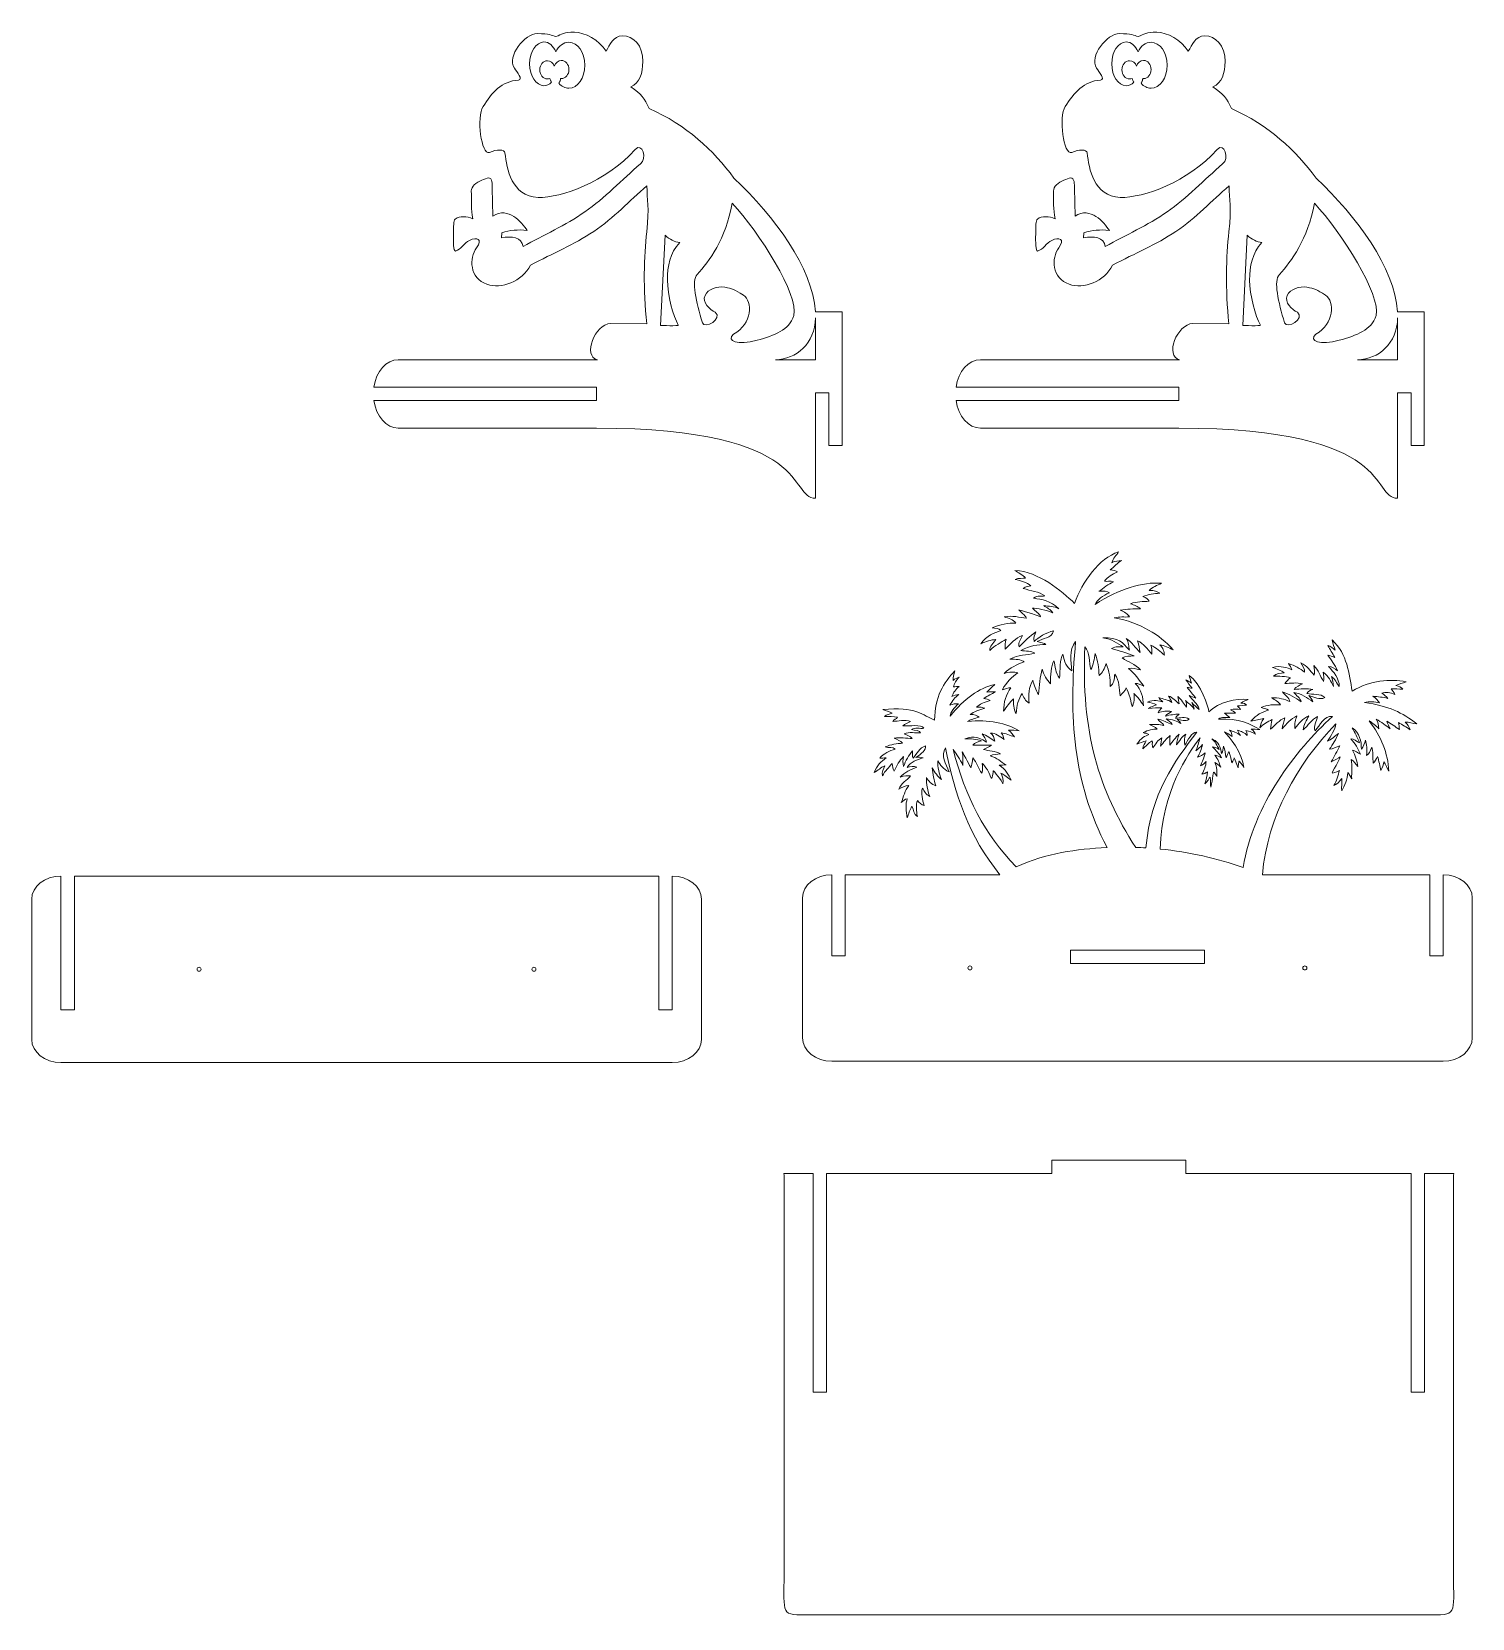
# Model space of a CAD drawing. Header units: millimetres. Extents: x -391 to 684, y -804 to 381.
import ezdxf

# ---------------------------------------------------------------- set-up
doc = ezdxf.new("R2010")
doc.units = ezdxf.units.MM
doc.header["$MEASUREMENT"] = 0
doc.layers.add('layer 1', color=7, linetype='Continuous')
doc.layers.add('layer 2', color=7, linetype='Continuous')

msp = doc.modelspace()

# ---------------------------------------------------------------- linework, layer by layer
at = {"layer": 'layer 1', "color": 41, "lineweight": 9}
for points, knots in [([(316.9025, 135.9057), (316.9025, 135.9057), (358.0221, 135.9057), (358.0221, 135.9057), (358.0221, 135.9057), (358.0221, 135.9057), (465.5694, 135.9057), (465.5694, 135.9057), (465.5694, 135.9057), (454.4976, 138.0905), (463.501, 162.8906), (475.5995, 162.8106), (475.5995, 162.8106), (475.5995, 162.8106), (502.4447, 162.7109), (502.4447, 162.7109), (502.4447, 162.7109), (499.6618, 188.9655), (500.3136, 212.9017), (502.4488, 231.4027), (502.4488, 231.4027), (504.584, 249.9036), (502.5913, 254.9693), (502.5919, 265.692), (502.5919, 265.692), (489.3059, 254.394), (478.1611, 241.9605), (462.9189, 231.7131), (462.9189, 231.7131), (447.6769, 221.4655), (432.6722, 215.5648), (415.6499, 206.486), (415.6499, 206.486), (409.3878, 194.0068), (393.9396, 188.4567), (383.1548, 192.2293), (383.1548, 192.2293), (370.0486, 196.5487), (369.8029, 211.8866), (375.3516, 219.3145), (375.3516, 219.3145), (380.3295, 226.1985), (375.6037, 227.6683), (370.245, 224.9886), (370.245, 224.9886), (365.9954, 223.0287), (363.8555, 218.0454), (359.6049, 216.9988), (359.6049, 216.9988), (357.9796, 217.0325), (358.1304, 223.7486), (358.1867, 229.5966), (358.1867, 229.5966), (358.243, 235.445), (358.1701, 239.6192), (359.4629, 240.8656), (359.4629, 240.8656), (362.8742, 243.5445), (368.2948, 242.9075), (372.6901, 241.156), (372.6901, 241.156), (371.164, 247.8059), (371.6375, 255.0193), (371.4864, 261.9495), (371.4864, 261.9495), (371.5065, 263.1524), (372.291, 265.1665), (373.7169, 266.4766), (373.7169, 266.4766), (376.7426, 269.2574), (382.004, 271.1713), (384.1538, 271.5514), (384.1538, 271.5514), (387.318, 272.1112), (387.0501, 266.4496), (387.1293, 263.8695), (387.1293, 263.8695), (387.1293, 263.8695), (387.5547, 243.1665), (387.5547, 243.1665), (387.5547, 243.1665), (399.2923, 250.4751), (408.9261, 238.5762), (413.2093, 232.3836), (413.2093, 232.3836), (406.3098, 233.2021), (400.2027, 232.6127), (394.2079, 230.6465), (394.2079, 230.6465), (394.2079, 230.6465), (393.9369, 226.9944), (393.9369, 226.9944), (393.9369, 226.9944), (401.433, 228.1828), (409.3501, 227.3319), (410.0948, 220.4333), (410.0948, 220.4333), (425.5607, 228.9501), (441.6135, 236.0763), (456.3293, 246.3474), (456.3293, 246.3474), (471.0451, 256.6186), (483.9437, 270.1785), (497.75, 282.094), (497.75, 282.094), (502.9271, 285.8283), (499.0688, 298.6019), (493.7781, 292.8748), (493.7781, 292.8748), (471.6033, 268.0725), (438.6876, 256.9792), (421.3179, 256.9088), (421.3179, 256.9088), (401.3613, 258.3052), (398.0668, 278.0653), (396.6388, 290.2112), (396.6388, 290.2112), (396.318, 292.9541), (390.4636, 293.2431), (385.051, 290.5885), (385.051, 290.5885), (378.9942, 288.357), (375.0655, 317.2441), (380.3172, 324.8314), (380.3172, 324.8314), (386.5186, 335.2262), (394.2776, 343.8522), (406.6148, 344.6361), (406.6148, 344.6361), (410.5122, 344.8694), (405.4791, 350.8693), (403.6809, 353.4237), (403.6809, 353.4237), (397.7667, 362.5489), (411.5272, 379.3698), (420.7444, 379.3233), (420.7444, 379.3233), (429.9612, 379.2766), (431.3233, 378.2044), (434.648, 377.1142), (434.648, 377.1142), (439.1874, 378.6271), (440.5583, 380.7518), (448.5471, 380.4582), (448.5471, 380.4582), (456.5361, 380.1643), (466.6584, 374.7109), (472.0922, 366.2123), (472.0922, 366.2123), (475.1269, 370.9992), (477.0443, 377.7017), (484.5577, 377.6538), (484.5577, 377.6538), (492.0711, 377.6055), (499.9167, 370.6687), (499.5171, 358.4022), (499.5171, 358.4022), (499.476, 349.9566), (497.2558, 342.3548), (490.5351, 339.6047), (490.5351, 339.6047), (498.3446, 334.4528), (500.9547, 330.8457), (504.3091, 323.4285), (504.3091, 323.4285), (531.8955, 311.1668), (552.2741, 292.2621), (567.5655, 271.5201), (567.5655, 271.5201), (598.157, 242.0761), (625.9621, 205.253), (628.4119, 171.6898), (628.4119, 171.6898), (628.4119, 171.6898), (648.3087, 171.6898), (648.3087, 171.6898), (648.3087, 171.6898), (648.3087, 171.6898), (648.3087, 71.833), (648.3087, 71.833), (648.3087, 71.833), (648.3087, 71.833), (638.405, 71.833), (638.405, 71.833), (638.405, 71.833), (638.405, 71.833), (638.405, 111.1693), (638.405, 111.1693), (638.405, 111.1693), (638.405, 111.1693), (628.4051, 111.1693), (628.4051, 111.1693), (628.4051, 111.1693), (628.4051, 111.1693), (628.4051, 110.3197), (628.4051, 110.3197), (628.4051, 110.3197), (628.4051, 110.3197), (628.4051, 32.4635), (628.4051, 32.4635), (628.4051, 32.4635), (607.8167, 32.3952), (628.4051, 84.7337), (464.9479, 84.7337), (464.9479, 84.7337), (464.9479, 84.7337), (316.9025, 84.7337), (316.9025, 84.7337), (316.9025, 84.7337), (307.9817, 84.7337), (300.4869, 93.6196), (298.7968, 105.3196), (298.7968, 105.3196), (298.7968, 105.3196), (464.9479, 105.3196), (464.9479, 105.3196), (464.9479, 105.3196), (464.9479, 105.3196), (464.9479, 115.3196), (464.9479, 115.3196), (464.9479, 115.3196), (464.9479, 115.3196), (298.7967, 115.3196), (298.7967, 115.3196), (298.7967, 115.3196), (300.4865, 127.0198), (307.9815, 135.9057), (316.9025, 135.9057)], [0, 0, 0, 0, 0.017241379, 0.017241379, 0.017241379, 0.017241379, 0.034482759, 0.034482759, 0.034482759, 0.034482759, 0.051724138, 0.051724138, 0.051724138, 0.051724138, 0.068965517, 0.068965517, 0.068965517, 0.068965517, 0.086206897, 0.086206897, 0.086206897, 0.086206897, 0.103448276, 0.103448276, 0.103448276, 0.103448276, 0.120689655, 0.120689655, 0.120689655, 0.120689655, 0.137931034, 0.137931034, 0.137931034, 0.137931034, 0.155172414, 0.155172414, 0.155172414, 0.155172414, 0.172413793, 0.172413793, 0.172413793, 0.172413793, 0.189655172, 0.189655172, 0.189655172, 0.189655172, 0.206896552, 0.206896552, 0.206896552, 0.206896552, 0.224137931, 0.224137931, 0.224137931, 0.224137931, 0.24137931, 0.24137931, 0.24137931, 0.24137931, 0.25862069, 0.25862069, 0.25862069, 0.25862069, 0.275862069, 0.275862069, 0.275862069, 0.275862069, 0.293103448, 0.293103448, 0.293103448, 0.293103448, 0.310344828, 0.310344828, 0.310344828, 0.310344828, 0.327586207, 0.327586207, 0.327586207, 0.327586207, 0.344827586, 0.344827586, 0.344827586, 0.344827586, 0.362068966, 0.362068966, 0.362068966, 0.362068966, 0.379310345, 0.379310345, 0.379310345, 0.379310345, 0.396551724, 0.396551724, 0.396551724, 0.396551724, 0.413793103, 0.413793103, 0.413793103, 0.413793103, 0.431034483, 0.431034483, 0.431034483, 0.431034483, 0.448275862, 0.448275862, 0.448275862, 0.448275862, 0.465517241, 0.465517241, 0.465517241, 0.465517241, 0.482758621, 0.482758621, 0.482758621, 0.482758621, 0.5, 0.5, 0.5, 0.5, 0.517241379, 0.517241379, 0.517241379, 0.517241379, 0.534482759, 0.534482759, 0.534482759, 0.534482759, 0.551724138, 0.551724138, 0.551724138, 0.551724138, 0.568965517, 0.568965517, 0.568965517, 0.568965517, 0.586206897, 0.586206897, 0.586206897, 0.586206897, 0.603448276, 0.603448276, 0.603448276, 0.603448276, 0.620689655, 0.620689655, 0.620689655, 0.620689655, 0.637931034, 0.637931034, 0.637931034, 0.637931034, 0.655172414, 0.655172414, 0.655172414, 0.655172414, 0.672413793, 0.672413793, 0.672413793, 0.672413793, 0.689655172, 0.689655172, 0.689655172, 0.689655172, 0.706896552, 0.706896552, 0.706896552, 0.706896552, 0.724137931, 0.724137931, 0.724137931, 0.724137931, 0.74137931, 0.74137931, 0.74137931, 0.74137931, 0.75862069, 0.75862069, 0.75862069, 0.75862069, 0.775862069, 0.775862069, 0.775862069, 0.775862069, 0.793103448, 0.793103448, 0.793103448, 0.793103448, 0.810344828, 0.810344828, 0.810344828, 0.810344828, 0.827586207, 0.827586207, 0.827586207, 0.827586207, 0.844827586, 0.844827586, 0.844827586, 0.844827586, 0.862068966, 0.862068966, 0.862068966, 0.862068966, 0.879310345, 0.879310345, 0.879310345, 0.879310345, 0.896551724, 0.896551724, 0.896551724, 0.896551724, 0.913793103, 0.913793103, 0.913793103, 0.913793103, 0.931034483, 0.931034483, 0.931034483, 0.931034483, 0.948275862, 0.948275862, 0.948275862, 0.948275862, 0.965517241, 0.965517241, 0.965517241, 0.965517241, 1, 1, 1, 1]), ([(444.2891, 372.9166), (440.2887, 372.9166), (436.7478, 370.1167), (434.5681, 365.8126), (434.5681, 365.8126), (432.6564, 370.2133), (429.3883, 373.1103), (425.6775, 373.1103), (425.6775, 373.1103), (419.7869, 373.1103), (415.0118, 365.8003), (415.0118, 356.7842), (415.0118, 356.7842), (415.0118, 347.7684), (419.7869, 340.4569), (425.6775, 340.4569), (425.6775, 340.4569), (427.7808, 340.4569), (429.7427, 341.3918), (431.3905, 342.9966), (431.3905, 342.9966), (431.2402, 343.31), (431.103, 343.6163), (430.9799, 343.8947), (430.9799, 343.8947), (430.9799, 343.8947), (430.9721, 343.9052), (430.9721, 343.9052), (430.9721, 343.9052), (430.9721, 343.9052), (430.8192, 344.2555), (430.8192, 344.2555), (430.8192, 344.2555), (430.8192, 344.2555), (430.8087, 344.2756), (430.8087, 344.2756), (430.8087, 344.2756), (430.8087, 344.2756), (430.8052, 344.2818), (430.8052, 344.2818), (430.8052, 344.2818), (430.8052, 344.2818), (430.7785, 344.3458), (430.7785, 344.3458), (430.7785, 344.3458), (430.7785, 344.3458), (430.7349, 344.4343), (430.7349, 344.4343), (430.7349, 344.4343), (430.7349, 344.4343), (430.7298, 344.4586), (430.7298, 344.4586), (430.7298, 344.4586), (430.7298, 344.4586), (430.7272, 344.4615), (430.7272, 344.4615), (430.7272, 344.4615), (430.7272, 344.4615), (430.7111, 344.492), (430.7111, 344.492), (430.7111, 344.492), (430.7111, 344.492), (430.6958, 344.5207), (430.6958, 344.5207), (430.6958, 344.5207), (430.6958, 344.5207), (430.6929, 344.5207), (430.6929, 344.5207), (430.6929, 344.5207), (430.6929, 344.5207), (430.6875, 344.5415), (430.6875, 344.5415), (430.6875, 344.5415), (430.6875, 344.5415), (430.6777, 344.5658), (430.6777, 344.5658), (430.6777, 344.5658), (430.6777, 344.5658), (430.6653, 344.5827), (430.6653, 344.5827), (430.6653, 344.5827), (430.6653, 344.5827), (430.654, 344.6033), (430.654, 344.6033), (430.654, 344.6033), (430.654, 344.6033), (430.6437, 344.6238), (430.6437, 344.6238), (430.6437, 344.6238), (430.6437, 344.6238), (430.634, 344.6424), (430.634, 344.6424), (430.634, 344.6424), (430.5544, 344.8033), (430.3756, 345.2824), (430.1543, 345.9077), (430.1543, 345.9077), (429.5637, 345.6563), (428.9246, 345.515), (428.2627, 345.515), (428.2627, 345.515), (425.1324, 345.515), (422.5903, 348.5664), (422.5903, 352.3238), (422.5903, 352.3238), (422.5903, 356.0805), (425.1324, 359.1291), (428.2627, 359.1291), (428.2627, 359.1291), (430.5686, 359.1291), (432.5525, 357.4792), (433.4415, 355.1098), (433.4415, 355.1098), (434.2931, 357.5842), (436.3206, 359.3267), (438.6869, 359.3267), (438.6869, 359.3267), (441.8226, 359.3267), (444.3664, 356.2754), (444.3664, 352.5178), (444.3664, 352.5178), (444.3664, 348.7612), (441.8226, 345.7146), (438.6869, 345.7146), (438.6869, 345.7146), (438.4928, 345.7146), (438.2976, 345.7279), (438.1047, 345.7524), (438.1047, 345.7524), (438.0756, 345.5058), (438.0555, 345.3458), (438.0555, 345.324), (438.0555, 345.324), (438.0555, 345.324), (438.0555, 345.2446), (438.0555, 345.2446), (438.0555, 345.2446), (438.0555, 345.2446), (438.0521, 345.244), (438.0521, 345.244), (438.0521, 345.244), (438.0521, 345.244), (438.0491, 345.1681), (438.0491, 345.1681), (438.0491, 345.1681), (438.0491, 345.1681), (438.0485, 345.154), (438.0485, 345.154), (438.0485, 345.154), (438.0485, 345.154), (438.0437, 345.0845), (438.0437, 345.0845), (438.0437, 345.0845), (438.0437, 345.0845), (438.0437, 345.0672), (438.0437, 345.0672), (438.0437, 345.0672), (438.0437, 345.0672), (438.0339, 344.9996), (438.0339, 344.9996), (438.0339, 344.9996), (438.0339, 344.9996), (438.0289, 344.9747), (438.0289, 344.9747), (438.0289, 344.9747), (438.0199, 344.9127), (438.0116, 344.8513), (437.9976, 344.7844), (437.9976, 344.7844), (437.9976, 344.7844), (437.9976, 344.7774), (437.9976, 344.7774), (437.9976, 344.7774), (437.9976, 344.7774), (437.9782, 344.6981), (437.9782, 344.6981), (437.9782, 344.6981), (437.9782, 344.6981), (437.9782, 344.6892), (437.9782, 344.6892), (437.9782, 344.6892), (437.9782, 344.6892), (437.9662, 344.6424), (437.9662, 344.6424), (437.9662, 344.6424), (437.9662, 344.6424), (437.9307, 344.5047), (437.9307, 344.5047), (437.9307, 344.5047), (437.9307, 344.5047), (437.9274, 344.4895), (437.9274, 344.4895), (437.9274, 344.4895), (437.9274, 344.4895), (437.9177, 344.4565), (437.9177, 344.4565), (437.9177, 344.4565), (437.9177, 344.4565), (437.8973, 344.3891), (437.8973, 344.3891), (437.8973, 344.3891), (437.8973, 344.3891), (437.8898, 344.3619), (437.8898, 344.3619), (437.8898, 344.3619), (437.8898, 344.3619), (437.8665, 344.2895), (437.8665, 344.2895), (437.8665, 344.2895), (437.8665, 344.2895), (437.8665, 344.2868), (437.8665, 344.2868), (437.8665, 344.2868), (437.8665, 344.2868), (437.861, 344.2638), (437.861, 344.2638), (437.861, 344.2638), (437.861, 344.2638), (437.8451, 344.217), (437.8451, 344.217), (437.8451, 344.217), (437.8451, 344.217), (437.8319, 344.1801), (437.8319, 344.1801), (437.8319, 344.1801), (437.8319, 344.1801), (437.8283, 344.1684), (437.8283, 344.1684), (437.8283, 344.1684), (437.8283, 344.1684), (437.8102, 344.119), (437.8102, 344.119), (437.8102, 344.119), (437.8102, 344.119), (437.7977, 344.0758), (437.7977, 344.0758), (437.7977, 344.0758), (437.7977, 344.0758), (437.7924, 344.0709), (437.7924, 344.0709), (437.7924, 344.0709), (437.7924, 344.0709), (437.7908, 344.0591), (437.7908, 344.0591), (437.7908, 344.0591), (437.7908, 344.0591), (437.7562, 343.9727), (437.7562, 343.9727), (437.7562, 343.9727), (437.7562, 343.9727), (437.7562, 343.9672), (437.7562, 343.9672), (437.7562, 343.9672), (437.7562, 343.9672), (437.7394, 343.9226), (437.7394, 343.9226), (437.7394, 343.9226), (437.7394, 343.9226), (437.7003, 343.8354), (437.7003, 343.8354), (437.7003, 343.8354), (437.7003, 343.8354), (437.6571, 343.7256), (437.6571, 343.7256), (437.6571, 343.7256), (437.6571, 343.7256), (437.6365, 343.6726), (437.6365, 343.6726), (437.6365, 343.6726), (437.6365, 343.6726), (437.6252, 343.6483), (437.6252, 343.6483), (437.6252, 343.6483), (437.6252, 343.6483), (437.6119, 343.6245), (437.6119, 343.6245), (437.6119, 343.6245), (437.6119, 343.6245), (437.5896, 343.5739), (437.5896, 343.5739), (437.5896, 343.5739), (437.5896, 343.5739), (437.5757, 343.5411), (437.5757, 343.5411), (437.5757, 343.5411), (437.5757, 343.5411), (437.5666, 343.5242), (437.5666, 343.5242), (437.5666, 343.5242), (437.5666, 343.5242), (437.5445, 343.4702), (437.5445, 343.4702), (437.5445, 343.4702), (437.5445, 343.4702), (437.5271, 343.4358), (437.5271, 343.4358), (437.5271, 343.4358), (437.5271, 343.4358), (437.5215, 343.422), (437.5215, 343.422), (437.5215, 343.422), (437.5215, 343.422), (437.4964, 343.3705), (437.4964, 343.3705), (437.4964, 343.3705), (437.4964, 343.3705), (437.4721, 343.3245), (437.4721, 343.3245), (437.4721, 343.3245), (437.4721, 343.3245), (437.4685, 343.3197), (437.4685, 343.3197), (437.4685, 343.3197), (437.4685, 343.3197), (437.4461, 343.2709), (437.4461, 343.2709), (437.4461, 343.2709), (437.4044, 343.1847), (437.3578, 343.1004), (437.3161, 343.0182), (437.3161, 343.0182), (437.3161, 343.0182), (437.3054, 343.003), (437.3054, 343.003), (437.3054, 343.003), (437.1893, 342.7893), (437.0646, 342.5804), (436.931, 342.3743), (436.931, 342.3743), (436.931, 342.3743), (436.9248, 342.3653), (436.9248, 342.3653), (436.9248, 342.3653), (436.9248, 342.3653), (436.8976, 342.3262), (436.8976, 342.3262), (436.8976, 342.3262), (436.8976, 342.3262), (436.8648, 342.2754), (436.8648, 342.2754), (436.8648, 342.2754), (438.909, 339.9697), (441.4849, 338.5897), (444.2891, 338.5897), (444.2891, 338.5897), (450.9135, 338.5897), (456.2881, 346.2765), (456.2881, 355.7538), (456.2881, 355.7538), (456.2881, 365.2299), (450.9135, 372.9166), (444.2891, 372.9166)], [0, 0, 0, 0, 0.011235955, 0.011235955, 0.011235955, 0.011235955, 0.02247191, 0.02247191, 0.02247191, 0.02247191, 0.033707865, 0.033707865, 0.033707865, 0.033707865, 0.04494382, 0.04494382, 0.04494382, 0.04494382, 0.056179775, 0.056179775, 0.056179775, 0.056179775, 0.06741573, 0.06741573, 0.06741573, 0.06741573, 0.078651685, 0.078651685, 0.078651685, 0.078651685, 0.08988764, 0.08988764, 0.08988764, 0.08988764, 0.101123596, 0.101123596, 0.101123596, 0.101123596, 0.112359551, 0.112359551, 0.112359551, 0.112359551, 0.123595506, 0.123595506, 0.123595506, 0.123595506, 0.134831461, 0.134831461, 0.134831461, 0.134831461, 0.146067416, 0.146067416, 0.146067416, 0.146067416, 0.157303371, 0.157303371, 0.157303371, 0.157303371, 0.168539326, 0.168539326, 0.168539326, 0.168539326, 0.179775281, 0.179775281, 0.179775281, 0.179775281, 0.191011236, 0.191011236, 0.191011236, 0.191011236, 0.202247191, 0.202247191, 0.202247191, 0.202247191, 0.213483146, 0.213483146, 0.213483146, 0.213483146, 0.224719101, 0.224719101, 0.224719101, 0.224719101, 0.235955056, 0.235955056, 0.235955056, 0.235955056, 0.247191011, 0.247191011, 0.247191011, 0.247191011, 0.258426966, 0.258426966, 0.258426966, 0.258426966, 0.269662921, 0.269662921, 0.269662921, 0.269662921, 0.280898876, 0.280898876, 0.280898876, 0.280898876, 0.292134831, 0.292134831, 0.292134831, 0.292134831, 0.303370787, 0.303370787, 0.303370787, 0.303370787, 0.314606742, 0.314606742, 0.314606742, 0.314606742, 0.325842697, 0.325842697, 0.325842697, 0.325842697, 0.337078652, 0.337078652, 0.337078652, 0.337078652, 0.348314607, 0.348314607, 0.348314607, 0.348314607, 0.359550562, 0.359550562, 0.359550562, 0.359550562, 0.370786517, 0.370786517, 0.370786517, 0.370786517, 0.382022472, 0.382022472, 0.382022472, 0.382022472, 0.393258427, 0.393258427, 0.393258427, 0.393258427, 0.404494382, 0.404494382, 0.404494382, 0.404494382, 0.415730337, 0.415730337, 0.415730337, 0.415730337, 0.426966292, 0.426966292, 0.426966292, 0.426966292, 0.438202247, 0.438202247, 0.438202247, 0.438202247, 0.449438202, 0.449438202, 0.449438202, 0.449438202, 0.460674157, 0.460674157, 0.460674157, 0.460674157, 0.471910112, 0.471910112, 0.471910112, 0.471910112, 0.483146067, 0.483146067, 0.483146067, 0.483146067, 0.494382022, 0.494382022, 0.494382022, 0.494382022, 0.505617978, 0.505617978, 0.505617978, 0.505617978, 0.516853933, 0.516853933, 0.516853933, 0.516853933, 0.528089888, 0.528089888, 0.528089888, 0.528089888, 0.539325843, 0.539325843, 0.539325843, 0.539325843, 0.550561798, 0.550561798, 0.550561798, 0.550561798, 0.561797753, 0.561797753, 0.561797753, 0.561797753, 0.573033708, 0.573033708, 0.573033708, 0.573033708, 0.584269663, 0.584269663, 0.584269663, 0.584269663, 0.595505618, 0.595505618, 0.595505618, 0.595505618, 0.606741573, 0.606741573, 0.606741573, 0.606741573, 0.617977528, 0.617977528, 0.617977528, 0.617977528, 0.629213483, 0.629213483, 0.629213483, 0.629213483, 0.640449438, 0.640449438, 0.640449438, 0.640449438, 0.651685393, 0.651685393, 0.651685393, 0.651685393, 0.662921348, 0.662921348, 0.662921348, 0.662921348, 0.674157303, 0.674157303, 0.674157303, 0.674157303, 0.685393258, 0.685393258, 0.685393258, 0.685393258, 0.696629213, 0.696629213, 0.696629213, 0.696629213, 0.707865169, 0.707865169, 0.707865169, 0.707865169, 0.719101124, 0.719101124, 0.719101124, 0.719101124, 0.730337079, 0.730337079, 0.730337079, 0.730337079, 0.741573034, 0.741573034, 0.741573034, 0.741573034, 0.752808989, 0.752808989, 0.752808989, 0.752808989, 0.764044944, 0.764044944, 0.764044944, 0.764044944, 0.775280899, 0.775280899, 0.775280899, 0.775280899, 0.786516854, 0.786516854, 0.786516854, 0.786516854, 0.797752809, 0.797752809, 0.797752809, 0.797752809, 0.808988764, 0.808988764, 0.808988764, 0.808988764, 0.820224719, 0.820224719, 0.820224719, 0.820224719, 0.831460674, 0.831460674, 0.831460674, 0.831460674, 0.842696629, 0.842696629, 0.842696629, 0.842696629, 0.853932584, 0.853932584, 0.853932584, 0.853932584, 0.865168539, 0.865168539, 0.865168539, 0.865168539, 0.876404494, 0.876404494, 0.876404494, 0.876404494, 0.887640449, 0.887640449, 0.887640449, 0.887640449, 0.898876404, 0.898876404, 0.898876404, 0.898876404, 0.91011236, 0.91011236, 0.91011236, 0.91011236, 0.921348315, 0.921348315, 0.921348315, 0.921348315, 0.93258427, 0.93258427, 0.93258427, 0.93258427, 0.943820225, 0.943820225, 0.943820225, 0.943820225, 0.95505618, 0.95505618, 0.95505618, 0.95505618, 0.966292135, 0.966292135, 0.966292135, 0.966292135, 0.97752809, 0.97752809, 0.97752809, 0.97752809, 1, 1, 1, 1]), ([(566.2289, 252.6473), (561.4924, 226.037), (548.8568, 209.1631), (540.1463, 199.5332), (540.1463, 199.5332), (535.4845, 194.8993), (539.3714, 178.913), (543.9796, 163.3961), (543.9796, 163.3961), (545.9016, 158.1097), (559.3818, 166.9897), (553.6114, 171.2512), (553.6114, 171.2512), (549.393, 173.2493), (543.5437, 178.6087), (545.9796, 183.8901), (545.9796, 183.8901), (548.1357, 188.5665), (555.2253, 190.9219), (560.7008, 189.9917), (560.7008, 189.9917), (566.4431, 189.0165), (567.8454, 188.2082), (574.5819, 184.081), (574.5819, 184.081), (581.601, 179.3753), (581.3573, 162.8381), (567.2201, 154.9025), (567.2201, 154.9025), (561.5456, 150.015), (570.4591, 146.4569), (584.7826, 150.3617), (584.7826, 150.3617), (597.9027, 154.1921), (608.7619, 157.7401), (612.2723, 168.7784), (612.2723, 168.7784), (616.1454, 184.0153), (586.6645, 231.0512), (566.2289, 252.6473)], [0, 0, 0, 0, 0.090909091, 0.090909091, 0.090909091, 0.090909091, 0.181818182, 0.181818182, 0.181818182, 0.181818182, 0.272727273, 0.272727273, 0.272727273, 0.272727273, 0.363636364, 0.363636364, 0.363636364, 0.363636364, 0.454545455, 0.454545455, 0.454545455, 0.454545455, 0.545454545, 0.545454545, 0.545454545, 0.545454545, 0.636363636, 0.636363636, 0.636363636, 0.636363636, 0.727272727, 0.727272727, 0.727272727, 0.727272727, 0.818181818, 0.818181818, 0.818181818, 0.818181818, 1, 1, 1, 1]), ([(516.1382, 228.8337), (519.5113, 225.8058), (523.303, 223.6136), (527.0946, 223.4054), (527.0946, 223.4054), (519.7246, 215.408), (517.9079, 205.6822), (517.9079, 195.372), (517.9079, 195.372), (517.9079, 184.2542), (522.2424, 168.168), (525.9639, 161.7857), (525.9639, 161.7857), (526.5262, 160.8207), (512.8202, 161.5029), (512.8202, 161.5029), (512.8202, 161.5029), (512.8202, 161.5029), (516.1382, 228.8337), (516.1382, 228.8337)], [0, 0, 0, 0, 0.166666667, 0.166666667, 0.166666667, 0.166666667, 0.333333333, 0.333333333, 0.333333333, 0.333333333, 0.5, 0.5, 0.5, 0.5, 0.666666667, 0.666666667, 0.666666667, 0.666666667, 1, 1, 1, 1]), ([(628.4051, 167.0749), (628.4051, 167.0749), (628.4051, 135.9057), (628.4051, 135.9057), (628.4051, 135.9057), (628.4051, 135.9057), (609.9419, 135.9057), (609.9419, 135.9057), (609.9419, 135.9057), (609.9419, 135.9057), (598.5446, 135.9057), (598.5446, 135.9057), (598.5446, 135.9057), (614.1642, 136.1488), (627.9933, 147.931), (628.4051, 167.0749)], [0, 0, 0, 0, 0.2, 0.2, 0.2, 0.2, 0.4, 0.4, 0.4, 0.4, 0.6, 0.6, 0.6, 0.6, 1, 1, 1, 1])]:
    msp.add_open_spline(points, degree=3, knots=knots, dxfattribs=at)
at = {"layer": 'layer 2', "color": 41, "lineweight": 9}
for points, knots in [([(-117.7198, 135.9057), (-117.7198, 135.9057), (-76.6002, 135.9057), (-76.6002, 135.9057), (-76.6002, 135.9057), (-76.6002, 135.9057), (30.9471, 135.9057), (30.9471, 135.9057), (30.9471, 135.9057), (19.8753, 138.0905), (28.8787, 162.8906), (40.9772, 162.8106), (40.9772, 162.8106), (40.9772, 162.8106), (67.8224, 162.7109), (67.8224, 162.7109), (67.8224, 162.7109), (65.0395, 188.9655), (65.6913, 212.9017), (67.8265, 231.4027), (67.8265, 231.4027), (69.9617, 249.9036), (67.969, 254.9693), (67.9696, 265.692), (67.9696, 265.692), (54.6836, 254.394), (43.5388, 241.9605), (28.2966, 231.7131), (28.2966, 231.7131), (13.0546, 221.4655), (-1.9501, 215.5648), (-18.9724, 206.486), (-18.9724, 206.486), (-25.2345, 194.0068), (-40.6827, 188.4567), (-51.4675, 192.2293), (-51.4675, 192.2293), (-64.5737, 196.5487), (-64.8194, 211.8866), (-59.2707, 219.3145), (-59.2707, 219.3145), (-54.2928, 226.1985), (-59.0186, 227.6683), (-64.3773, 224.9886), (-64.3773, 224.9886), (-68.6269, 223.0287), (-70.7668, 218.0454), (-75.0174, 216.9988), (-75.0174, 216.9988), (-76.6427, 217.0325), (-76.4919, 223.7486), (-76.4356, 229.5966), (-76.4356, 229.5966), (-76.3793, 235.445), (-76.4522, 239.6192), (-75.1594, 240.8656), (-75.1594, 240.8656), (-71.7481, 243.5445), (-66.3275, 242.9075), (-61.9322, 241.156), (-61.9322, 241.156), (-63.4583, 247.8059), (-62.9848, 255.0193), (-63.1359, 261.9495), (-63.1359, 261.9495), (-63.1158, 263.1524), (-62.3313, 265.1665), (-60.9054, 266.4766), (-60.9054, 266.4766), (-57.8797, 269.2574), (-52.6183, 271.1713), (-50.4685, 271.5514), (-50.4685, 271.5514), (-47.3043, 272.1112), (-47.5722, 266.4496), (-47.493, 263.8695), (-47.493, 263.8695), (-47.493, 263.8695), (-47.0676, 243.1665), (-47.0676, 243.1665), (-47.0676, 243.1665), (-35.33, 250.4751), (-25.6962, 238.5762), (-21.413, 232.3836), (-21.413, 232.3836), (-28.3125, 233.2021), (-34.4196, 232.6127), (-40.4144, 230.6465), (-40.4144, 230.6465), (-40.4144, 230.6465), (-40.6854, 226.9944), (-40.6854, 226.9944), (-40.6854, 226.9944), (-33.1893, 228.1828), (-25.2722, 227.3319), (-24.5275, 220.4333), (-24.5275, 220.4333), (-9.0616, 228.9501), (6.9912, 236.0763), (21.707, 246.3474), (21.707, 246.3474), (36.4228, 256.6186), (49.3214, 270.1785), (63.1277, 282.094), (63.1277, 282.094), (68.3048, 285.8283), (64.4465, 298.6019), (59.1558, 292.8748), (59.1558, 292.8748), (36.981, 268.0725), (4.0653, 256.9792), (-13.3044, 256.9088), (-13.3044, 256.9088), (-33.261, 258.3052), (-36.5555, 278.0653), (-37.9835, 290.2112), (-37.9835, 290.2112), (-38.3043, 292.9541), (-44.1587, 293.2431), (-49.5713, 290.5885), (-49.5713, 290.5885), (-55.6281, 288.357), (-59.5568, 317.2441), (-54.3051, 324.8314), (-54.3051, 324.8314), (-48.1037, 335.2262), (-40.3447, 343.8522), (-28.0075, 344.6361), (-28.0075, 344.6361), (-24.1101, 344.8694), (-29.1432, 350.8693), (-30.9414, 353.4237), (-30.9414, 353.4237), (-36.8556, 362.5489), (-23.0951, 379.3698), (-13.8779, 379.3233), (-13.8779, 379.3233), (-4.6611, 379.2766), (-3.299, 378.2044), (0.0257, 377.1142), (0.0257, 377.1142), (4.5651, 378.6271), (5.936, 380.7518), (13.9248, 380.4582), (13.9248, 380.4582), (21.9138, 380.1643), (32.0361, 374.7109), (37.4699, 366.2123), (37.4699, 366.2123), (40.5046, 370.9992), (42.422, 377.7017), (49.9354, 377.6538), (49.9354, 377.6538), (57.4488, 377.6055), (65.2944, 370.6687), (64.8948, 358.4022), (64.8948, 358.4022), (64.8537, 349.9566), (62.6335, 342.3548), (55.9128, 339.6047), (55.9128, 339.6047), (63.7223, 334.4528), (66.3324, 330.8457), (69.6868, 323.4285), (69.6868, 323.4285), (97.2732, 311.1668), (117.6518, 292.2621), (132.9432, 271.5201), (132.9432, 271.5201), (163.5347, 242.0761), (191.3398, 205.253), (193.7896, 171.6898), (193.7896, 171.6898), (193.7896, 171.6898), (213.6864, 171.6898), (213.6864, 171.6898), (213.6864, 171.6898), (213.6864, 171.6898), (213.6864, 71.833), (213.6864, 71.833), (213.6864, 71.833), (213.6864, 71.833), (203.7827, 71.833), (203.7827, 71.833), (203.7827, 71.833), (203.7827, 71.833), (203.7827, 111.1693), (203.7827, 111.1693), (203.7827, 111.1693), (203.7827, 111.1693), (193.7828, 111.1693), (193.7828, 111.1693), (193.7828, 111.1693), (193.7828, 111.1693), (193.7828, 110.3197), (193.7828, 110.3197), (193.7828, 110.3197), (193.7828, 110.3197), (193.7828, 32.4635), (193.7828, 32.4635), (193.7828, 32.4635), (173.1944, 32.3952), (193.7828, 84.7337), (30.3256, 84.7337), (30.3256, 84.7337), (30.3256, 84.7337), (-117.7198, 84.7337), (-117.7198, 84.7337), (-117.7198, 84.7337), (-126.6406, 84.7337), (-134.1354, 93.6196), (-135.8255, 105.3196), (-135.8255, 105.3196), (-135.8255, 105.3196), (30.3256, 105.3196), (30.3256, 105.3196), (30.3256, 105.3196), (30.3256, 105.3196), (30.3256, 115.3196), (30.3256, 115.3196), (30.3256, 115.3196), (30.3256, 115.3196), (-135.8256, 115.3196), (-135.8256, 115.3196), (-135.8256, 115.3196), (-134.1358, 127.0198), (-126.6408, 135.9057), (-117.7198, 135.9057)], [0, 0, 0, 0, 0.017241379, 0.017241379, 0.017241379, 0.017241379, 0.034482759, 0.034482759, 0.034482759, 0.034482759, 0.051724138, 0.051724138, 0.051724138, 0.051724138, 0.068965517, 0.068965517, 0.068965517, 0.068965517, 0.086206897, 0.086206897, 0.086206897, 0.086206897, 0.103448276, 0.103448276, 0.103448276, 0.103448276, 0.120689655, 0.120689655, 0.120689655, 0.120689655, 0.137931034, 0.137931034, 0.137931034, 0.137931034, 0.155172414, 0.155172414, 0.155172414, 0.155172414, 0.172413793, 0.172413793, 0.172413793, 0.172413793, 0.189655172, 0.189655172, 0.189655172, 0.189655172, 0.206896552, 0.206896552, 0.206896552, 0.206896552, 0.224137931, 0.224137931, 0.224137931, 0.224137931, 0.24137931, 0.24137931, 0.24137931, 0.24137931, 0.25862069, 0.25862069, 0.25862069, 0.25862069, 0.275862069, 0.275862069, 0.275862069, 0.275862069, 0.293103448, 0.293103448, 0.293103448, 0.293103448, 0.310344828, 0.310344828, 0.310344828, 0.310344828, 0.327586207, 0.327586207, 0.327586207, 0.327586207, 0.344827586, 0.344827586, 0.344827586, 0.344827586, 0.362068966, 0.362068966, 0.362068966, 0.362068966, 0.379310345, 0.379310345, 0.379310345, 0.379310345, 0.396551724, 0.396551724, 0.396551724, 0.396551724, 0.413793103, 0.413793103, 0.413793103, 0.413793103, 0.431034483, 0.431034483, 0.431034483, 0.431034483, 0.448275862, 0.448275862, 0.448275862, 0.448275862, 0.465517241, 0.465517241, 0.465517241, 0.465517241, 0.482758621, 0.482758621, 0.482758621, 0.482758621, 0.5, 0.5, 0.5, 0.5, 0.517241379, 0.517241379, 0.517241379, 0.517241379, 0.534482759, 0.534482759, 0.534482759, 0.534482759, 0.551724138, 0.551724138, 0.551724138, 0.551724138, 0.568965517, 0.568965517, 0.568965517, 0.568965517, 0.586206897, 0.586206897, 0.586206897, 0.586206897, 0.603448276, 0.603448276, 0.603448276, 0.603448276, 0.620689655, 0.620689655, 0.620689655, 0.620689655, 0.637931034, 0.637931034, 0.637931034, 0.637931034, 0.655172414, 0.655172414, 0.655172414, 0.655172414, 0.672413793, 0.672413793, 0.672413793, 0.672413793, 0.689655172, 0.689655172, 0.689655172, 0.689655172, 0.706896552, 0.706896552, 0.706896552, 0.706896552, 0.724137931, 0.724137931, 0.724137931, 0.724137931, 0.74137931, 0.74137931, 0.74137931, 0.74137931, 0.75862069, 0.75862069, 0.75862069, 0.75862069, 0.775862069, 0.775862069, 0.775862069, 0.775862069, 0.793103448, 0.793103448, 0.793103448, 0.793103448, 0.810344828, 0.810344828, 0.810344828, 0.810344828, 0.827586207, 0.827586207, 0.827586207, 0.827586207, 0.844827586, 0.844827586, 0.844827586, 0.844827586, 0.862068966, 0.862068966, 0.862068966, 0.862068966, 0.879310345, 0.879310345, 0.879310345, 0.879310345, 0.896551724, 0.896551724, 0.896551724, 0.896551724, 0.913793103, 0.913793103, 0.913793103, 0.913793103, 0.931034483, 0.931034483, 0.931034483, 0.931034483, 0.948275862, 0.948275862, 0.948275862, 0.948275862, 0.965517241, 0.965517241, 0.965517241, 0.965517241, 1, 1, 1, 1]), ([(9.6668, 372.9166), (5.6664, 372.9166), (2.1255, 370.1167), (-0.0542, 365.8126), (-0.0542, 365.8126), (-1.9659, 370.2133), (-5.234, 373.1103), (-8.9448, 373.1103), (-8.9448, 373.1103), (-14.8354, 373.1103), (-19.6105, 365.8003), (-19.6105, 356.7842), (-19.6105, 356.7842), (-19.6105, 347.7684), (-14.8354, 340.4569), (-8.9448, 340.4569), (-8.9448, 340.4569), (-6.8415, 340.4569), (-4.8796, 341.3918), (-3.2318, 342.9966), (-3.2318, 342.9966), (-3.3821, 343.31), (-3.5193, 343.6163), (-3.6424, 343.8947), (-3.6424, 343.8947), (-3.6424, 343.8947), (-3.6502, 343.9052), (-3.6502, 343.9052), (-3.6502, 343.9052), (-3.6502, 343.9052), (-3.8031, 344.2555), (-3.8031, 344.2555), (-3.8031, 344.2555), (-3.8031, 344.2555), (-3.8136, 344.2756), (-3.8136, 344.2756), (-3.8136, 344.2756), (-3.8136, 344.2756), (-3.8171, 344.2818), (-3.8171, 344.2818), (-3.8171, 344.2818), (-3.8171, 344.2818), (-3.8438, 344.3458), (-3.8438, 344.3458), (-3.8438, 344.3458), (-3.8438, 344.3458), (-3.8874, 344.4343), (-3.8874, 344.4343), (-3.8874, 344.4343), (-3.8874, 344.4343), (-3.8925, 344.4586), (-3.8925, 344.4586), (-3.8925, 344.4586), (-3.8925, 344.4586), (-3.8951, 344.4615), (-3.8951, 344.4615), (-3.8951, 344.4615), (-3.8951, 344.4615), (-3.9112, 344.492), (-3.9112, 344.492), (-3.9112, 344.492), (-3.9112, 344.492), (-3.9265, 344.5207), (-3.9265, 344.5207), (-3.9265, 344.5207), (-3.9265, 344.5207), (-3.9294, 344.5207), (-3.9294, 344.5207), (-3.9294, 344.5207), (-3.9294, 344.5207), (-3.9348, 344.5415), (-3.9348, 344.5415), (-3.9348, 344.5415), (-3.9348, 344.5415), (-3.9446, 344.5658), (-3.9446, 344.5658), (-3.9446, 344.5658), (-3.9446, 344.5658), (-3.957, 344.5827), (-3.957, 344.5827), (-3.957, 344.5827), (-3.957, 344.5827), (-3.9683, 344.6033), (-3.9683, 344.6033), (-3.9683, 344.6033), (-3.9683, 344.6033), (-3.9786, 344.6238), (-3.9786, 344.6238), (-3.9786, 344.6238), (-3.9786, 344.6238), (-3.9883, 344.6424), (-3.9883, 344.6424), (-3.9883, 344.6424), (-4.0679, 344.8033), (-4.2467, 345.2824), (-4.468, 345.9077), (-4.468, 345.9077), (-5.0586, 345.6563), (-5.6977, 345.515), (-6.3596, 345.515), (-6.3596, 345.515), (-9.4899, 345.515), (-12.032, 348.5664), (-12.032, 352.3238), (-12.032, 352.3238), (-12.032, 356.0805), (-9.4899, 359.1291), (-6.3596, 359.1291), (-6.3596, 359.1291), (-4.0537, 359.1291), (-2.0698, 357.4792), (-1.1808, 355.1098), (-1.1808, 355.1098), (-0.3292, 357.5842), (1.6983, 359.3267), (4.0646, 359.3267), (4.0646, 359.3267), (7.2003, 359.3267), (9.7441, 356.2754), (9.7441, 352.5178), (9.7441, 352.5178), (9.7441, 348.7612), (7.2003, 345.7146), (4.0646, 345.7146), (4.0646, 345.7146), (3.8705, 345.7146), (3.6753, 345.7279), (3.4824, 345.7524), (3.4824, 345.7524), (3.4533, 345.5058), (3.4332, 345.3458), (3.4332, 345.324), (3.4332, 345.324), (3.4332, 345.324), (3.4332, 345.2446), (3.4332, 345.2446), (3.4332, 345.2446), (3.4332, 345.2446), (3.4298, 345.244), (3.4298, 345.244), (3.4298, 345.244), (3.4298, 345.244), (3.4268, 345.1681), (3.4268, 345.1681), (3.4268, 345.1681), (3.4268, 345.1681), (3.4262, 345.154), (3.4262, 345.154), (3.4262, 345.154), (3.4262, 345.154), (3.4214, 345.0845), (3.4214, 345.0845), (3.4214, 345.0845), (3.4214, 345.0845), (3.4214, 345.0672), (3.4214, 345.0672), (3.4214, 345.0672), (3.4214, 345.0672), (3.4116, 344.9996), (3.4116, 344.9996), (3.4116, 344.9996), (3.4116, 344.9996), (3.4066, 344.9747), (3.4066, 344.9747), (3.4066, 344.9747), (3.3976, 344.9127), (3.3893, 344.8513), (3.3753, 344.7844), (3.3753, 344.7844), (3.3753, 344.7844), (3.3753, 344.7774), (3.3753, 344.7774), (3.3753, 344.7774), (3.3753, 344.7774), (3.3559, 344.6981), (3.3559, 344.6981), (3.3559, 344.6981), (3.3559, 344.6981), (3.3559, 344.6892), (3.3559, 344.6892), (3.3559, 344.6892), (3.3559, 344.6892), (3.3439, 344.6424), (3.3439, 344.6424), (3.3439, 344.6424), (3.3439, 344.6424), (3.3084, 344.5047), (3.3084, 344.5047), (3.3084, 344.5047), (3.3084, 344.5047), (3.3051, 344.4895), (3.3051, 344.4895), (3.3051, 344.4895), (3.3051, 344.4895), (3.2954, 344.4565), (3.2954, 344.4565), (3.2954, 344.4565), (3.2954, 344.4565), (3.275, 344.3891), (3.275, 344.3891), (3.275, 344.3891), (3.275, 344.3891), (3.2675, 344.3619), (3.2675, 344.3619), (3.2675, 344.3619), (3.2675, 344.3619), (3.2442, 344.2895), (3.2442, 344.2895), (3.2442, 344.2895), (3.2442, 344.2895), (3.2442, 344.2868), (3.2442, 344.2868), (3.2442, 344.2868), (3.2442, 344.2868), (3.2387, 344.2638), (3.2387, 344.2638), (3.2387, 344.2638), (3.2387, 344.2638), (3.2228, 344.217), (3.2228, 344.217), (3.2228, 344.217), (3.2228, 344.217), (3.2096, 344.1801), (3.2096, 344.1801), (3.2096, 344.1801), (3.2096, 344.1801), (3.206, 344.1684), (3.206, 344.1684), (3.206, 344.1684), (3.206, 344.1684), (3.1879, 344.119), (3.1879, 344.119), (3.1879, 344.119), (3.1879, 344.119), (3.1754, 344.0758), (3.1754, 344.0758), (3.1754, 344.0758), (3.1754, 344.0758), (3.1701, 344.0709), (3.1701, 344.0709), (3.1701, 344.0709), (3.1701, 344.0709), (3.1685, 344.0591), (3.1685, 344.0591), (3.1685, 344.0591), (3.1685, 344.0591), (3.1339, 343.9727), (3.1339, 343.9727), (3.1339, 343.9727), (3.1339, 343.9727), (3.1339, 343.9672), (3.1339, 343.9672), (3.1339, 343.9672), (3.1339, 343.9672), (3.1171, 343.9226), (3.1171, 343.9226), (3.1171, 343.9226), (3.1171, 343.9226), (3.078, 343.8354), (3.078, 343.8354), (3.078, 343.8354), (3.078, 343.8354), (3.0348, 343.7256), (3.0348, 343.7256), (3.0348, 343.7256), (3.0348, 343.7256), (3.0142, 343.6726), (3.0142, 343.6726), (3.0142, 343.6726), (3.0142, 343.6726), (3.0029, 343.6483), (3.0029, 343.6483), (3.0029, 343.6483), (3.0029, 343.6483), (2.9896, 343.6245), (2.9896, 343.6245), (2.9896, 343.6245), (2.9896, 343.6245), (2.9673, 343.5739), (2.9673, 343.5739), (2.9673, 343.5739), (2.9673, 343.5739), (2.9534, 343.5411), (2.9534, 343.5411), (2.9534, 343.5411), (2.9534, 343.5411), (2.9443, 343.5242), (2.9443, 343.5242), (2.9443, 343.5242), (2.9443, 343.5242), (2.9222, 343.4702), (2.9222, 343.4702), (2.9222, 343.4702), (2.9222, 343.4702), (2.9048, 343.4358), (2.9048, 343.4358), (2.9048, 343.4358), (2.9048, 343.4358), (2.8992, 343.422), (2.8992, 343.422), (2.8992, 343.422), (2.8992, 343.422), (2.8741, 343.3705), (2.8741, 343.3705), (2.8741, 343.3705), (2.8741, 343.3705), (2.8498, 343.3245), (2.8498, 343.3245), (2.8498, 343.3245), (2.8498, 343.3245), (2.8462, 343.3197), (2.8462, 343.3197), (2.8462, 343.3197), (2.8462, 343.3197), (2.8238, 343.2709), (2.8238, 343.2709), (2.8238, 343.2709), (2.7821, 343.1847), (2.7355, 343.1004), (2.6938, 343.0182), (2.6938, 343.0182), (2.6938, 343.0182), (2.6831, 343.003), (2.6831, 343.003), (2.6831, 343.003), (2.567, 342.7893), (2.4423, 342.5804), (2.3087, 342.3743), (2.3087, 342.3743), (2.3087, 342.3743), (2.3025, 342.3653), (2.3025, 342.3653), (2.3025, 342.3653), (2.3025, 342.3653), (2.2753, 342.3262), (2.2753, 342.3262), (2.2753, 342.3262), (2.2753, 342.3262), (2.2425, 342.2754), (2.2425, 342.2754), (2.2425, 342.2754), (4.2867, 339.9697), (6.8626, 338.5897), (9.6668, 338.5897), (9.6668, 338.5897), (16.2912, 338.5897), (21.6658, 346.2765), (21.6658, 355.7538), (21.6658, 355.7538), (21.6658, 365.2299), (16.2912, 372.9166), (9.6668, 372.9166)], [0, 0, 0, 0, 0.011235955, 0.011235955, 0.011235955, 0.011235955, 0.02247191, 0.02247191, 0.02247191, 0.02247191, 0.033707865, 0.033707865, 0.033707865, 0.033707865, 0.04494382, 0.04494382, 0.04494382, 0.04494382, 0.056179775, 0.056179775, 0.056179775, 0.056179775, 0.06741573, 0.06741573, 0.06741573, 0.06741573, 0.078651685, 0.078651685, 0.078651685, 0.078651685, 0.08988764, 0.08988764, 0.08988764, 0.08988764, 0.101123596, 0.101123596, 0.101123596, 0.101123596, 0.112359551, 0.112359551, 0.112359551, 0.112359551, 0.123595506, 0.123595506, 0.123595506, 0.123595506, 0.134831461, 0.134831461, 0.134831461, 0.134831461, 0.146067416, 0.146067416, 0.146067416, 0.146067416, 0.157303371, 0.157303371, 0.157303371, 0.157303371, 0.168539326, 0.168539326, 0.168539326, 0.168539326, 0.179775281, 0.179775281, 0.179775281, 0.179775281, 0.191011236, 0.191011236, 0.191011236, 0.191011236, 0.202247191, 0.202247191, 0.202247191, 0.202247191, 0.213483146, 0.213483146, 0.213483146, 0.213483146, 0.224719101, 0.224719101, 0.224719101, 0.224719101, 0.235955056, 0.235955056, 0.235955056, 0.235955056, 0.247191011, 0.247191011, 0.247191011, 0.247191011, 0.258426966, 0.258426966, 0.258426966, 0.258426966, 0.269662921, 0.269662921, 0.269662921, 0.269662921, 0.280898876, 0.280898876, 0.280898876, 0.280898876, 0.292134831, 0.292134831, 0.292134831, 0.292134831, 0.303370787, 0.303370787, 0.303370787, 0.303370787, 0.314606742, 0.314606742, 0.314606742, 0.314606742, 0.325842697, 0.325842697, 0.325842697, 0.325842697, 0.337078652, 0.337078652, 0.337078652, 0.337078652, 0.348314607, 0.348314607, 0.348314607, 0.348314607, 0.359550562, 0.359550562, 0.359550562, 0.359550562, 0.370786517, 0.370786517, 0.370786517, 0.370786517, 0.382022472, 0.382022472, 0.382022472, 0.382022472, 0.393258427, 0.393258427, 0.393258427, 0.393258427, 0.404494382, 0.404494382, 0.404494382, 0.404494382, 0.415730337, 0.415730337, 0.415730337, 0.415730337, 0.426966292, 0.426966292, 0.426966292, 0.426966292, 0.438202247, 0.438202247, 0.438202247, 0.438202247, 0.449438202, 0.449438202, 0.449438202, 0.449438202, 0.460674157, 0.460674157, 0.460674157, 0.460674157, 0.471910112, 0.471910112, 0.471910112, 0.471910112, 0.483146067, 0.483146067, 0.483146067, 0.483146067, 0.494382022, 0.494382022, 0.494382022, 0.494382022, 0.505617978, 0.505617978, 0.505617978, 0.505617978, 0.516853933, 0.516853933, 0.516853933, 0.516853933, 0.528089888, 0.528089888, 0.528089888, 0.528089888, 0.539325843, 0.539325843, 0.539325843, 0.539325843, 0.550561798, 0.550561798, 0.550561798, 0.550561798, 0.561797753, 0.561797753, 0.561797753, 0.561797753, 0.573033708, 0.573033708, 0.573033708, 0.573033708, 0.584269663, 0.584269663, 0.584269663, 0.584269663, 0.595505618, 0.595505618, 0.595505618, 0.595505618, 0.606741573, 0.606741573, 0.606741573, 0.606741573, 0.617977528, 0.617977528, 0.617977528, 0.617977528, 0.629213483, 0.629213483, 0.629213483, 0.629213483, 0.640449438, 0.640449438, 0.640449438, 0.640449438, 0.651685393, 0.651685393, 0.651685393, 0.651685393, 0.662921348, 0.662921348, 0.662921348, 0.662921348, 0.674157303, 0.674157303, 0.674157303, 0.674157303, 0.685393258, 0.685393258, 0.685393258, 0.685393258, 0.696629213, 0.696629213, 0.696629213, 0.696629213, 0.707865169, 0.707865169, 0.707865169, 0.707865169, 0.719101124, 0.719101124, 0.719101124, 0.719101124, 0.730337079, 0.730337079, 0.730337079, 0.730337079, 0.741573034, 0.741573034, 0.741573034, 0.741573034, 0.752808989, 0.752808989, 0.752808989, 0.752808989, 0.764044944, 0.764044944, 0.764044944, 0.764044944, 0.775280899, 0.775280899, 0.775280899, 0.775280899, 0.786516854, 0.786516854, 0.786516854, 0.786516854, 0.797752809, 0.797752809, 0.797752809, 0.797752809, 0.808988764, 0.808988764, 0.808988764, 0.808988764, 0.820224719, 0.820224719, 0.820224719, 0.820224719, 0.831460674, 0.831460674, 0.831460674, 0.831460674, 0.842696629, 0.842696629, 0.842696629, 0.842696629, 0.853932584, 0.853932584, 0.853932584, 0.853932584, 0.865168539, 0.865168539, 0.865168539, 0.865168539, 0.876404494, 0.876404494, 0.876404494, 0.876404494, 0.887640449, 0.887640449, 0.887640449, 0.887640449, 0.898876404, 0.898876404, 0.898876404, 0.898876404, 0.91011236, 0.91011236, 0.91011236, 0.91011236, 0.921348315, 0.921348315, 0.921348315, 0.921348315, 0.93258427, 0.93258427, 0.93258427, 0.93258427, 0.943820225, 0.943820225, 0.943820225, 0.943820225, 0.95505618, 0.95505618, 0.95505618, 0.95505618, 0.966292135, 0.966292135, 0.966292135, 0.966292135, 0.97752809, 0.97752809, 0.97752809, 0.97752809, 1, 1, 1, 1]), ([(131.6066, 252.6473), (126.8701, 226.037), (114.2345, 209.1631), (105.524, 199.5332), (105.524, 199.5332), (100.8622, 194.8993), (104.7491, 178.913), (109.3573, 163.3961), (109.3573, 163.3961), (111.2793, 158.1097), (124.7595, 166.9897), (118.9891, 171.2512), (118.9891, 171.2512), (114.7707, 173.2493), (108.9214, 178.6087), (111.3573, 183.8901), (111.3573, 183.8901), (113.5134, 188.5665), (120.603, 190.9219), (126.0785, 189.9917), (126.0785, 189.9917), (131.8208, 189.0165), (133.2231, 188.2082), (139.9596, 184.081), (139.9596, 184.081), (146.9787, 179.3753), (146.735, 162.8381), (132.5978, 154.9025), (132.5978, 154.9025), (126.9233, 150.015), (135.8368, 146.4569), (150.1603, 150.3617), (150.1603, 150.3617), (163.2804, 154.1921), (174.1396, 157.7401), (177.65, 168.7784), (177.65, 168.7784), (181.5231, 184.0153), (152.0422, 231.0512), (131.6066, 252.6473)], [0, 0, 0, 0, 0.090909091, 0.090909091, 0.090909091, 0.090909091, 0.181818182, 0.181818182, 0.181818182, 0.181818182, 0.272727273, 0.272727273, 0.272727273, 0.272727273, 0.363636364, 0.363636364, 0.363636364, 0.363636364, 0.454545455, 0.454545455, 0.454545455, 0.454545455, 0.545454545, 0.545454545, 0.545454545, 0.545454545, 0.636363636, 0.636363636, 0.636363636, 0.636363636, 0.727272727, 0.727272727, 0.727272727, 0.727272727, 0.818181818, 0.818181818, 0.818181818, 0.818181818, 1, 1, 1, 1]), ([(81.5159, 228.8337), (84.889, 225.8058), (88.6807, 223.6136), (92.4723, 223.4054), (92.4723, 223.4054), (85.1023, 215.408), (83.2856, 205.6822), (83.2856, 195.372), (83.2856, 195.372), (83.2856, 184.2542), (87.6201, 168.168), (91.3416, 161.7857), (91.3416, 161.7857), (91.9039, 160.8207), (78.1979, 161.5029), (78.1979, 161.5029), (78.1979, 161.5029), (78.1979, 161.5029), (81.5159, 228.8337), (81.5159, 228.8337)], [0, 0, 0, 0, 0.166666667, 0.166666667, 0.166666667, 0.166666667, 0.333333333, 0.333333333, 0.333333333, 0.333333333, 0.5, 0.5, 0.5, 0.5, 0.666666667, 0.666666667, 0.666666667, 0.666666667, 1, 1, 1, 1]), ([(193.7828, 167.0749), (193.7828, 167.0749), (193.7828, 135.9057), (193.7828, 135.9057), (193.7828, 135.9057), (193.7828, 135.9057), (175.3196, 135.9057), (175.3196, 135.9057), (175.3196, 135.9057), (175.3196, 135.9057), (163.9223, 135.9057), (163.9223, 135.9057), (163.9223, 135.9057), (179.5419, 136.1488), (193.371, 147.931), (193.7828, 167.0749)], [0, 0, 0, 0, 0.2, 0.2, 0.2, 0.2, 0.4, 0.4, 0.4, 0.4, 0.6, 0.6, 0.6, 0.6, 1, 1, 1, 1])]:
    msp.add_open_spline(points, degree=3, knots=knots, dxfattribs=at)
at = {"layer": 'layer 2', "color": 250, "lineweight": 9}
for points, knots in [([(205.9072, -248.6293), (205.9072, -248.6293), (205.9072, -309.1498), (205.9072, -309.1498), (205.9072, -309.1498), (205.9072, -309.1498), (215.9073, -309.1498), (215.9073, -309.1498), (215.9073, -309.1498), (215.9073, -309.1498), (215.9073, -248.6293), (215.9073, -248.6293), (215.9073, -248.6293), (215.9073, -248.6293), (331.5431, -248.6293), (331.5431, -248.6293), (331.5431, -248.6293), (308.3686, -220.5427), (297.5802, -188.0439), (290.9087, -153.8598), (290.9087, -153.8598), (286.8006, -159.7139), (291.3572, -165.7837), (293.4867, -171.7321), (293.4867, -171.7321), (288.9847, -169.8193), (287.0048, -166.7623), (285.1647, -163.5413), (285.1647, -163.5413), (284.9036, -168.5719), (286.246, -172.9891), (287.7772, -177.6422), (287.7772, -177.6422), (285.077, -175.3008), (282.8158, -172.1543), (280.9646, -168.9632), (280.9646, -168.9632), (281.3155, -173.6401), (282.2647, -178.0369), (283.7001, -182.3833), (283.7001, -182.3833), (280.4803, -181.0992), (278.1717, -178.6328), (276.603, -176.1696), (276.603, -176.1696), (276.4816, -181.1305), (277.5863, -185.6197), (279.0683, -190.2028), (279.0683, -190.2028), (276.2243, -188.6526), (274.9369, -186.206), (273.649, -183.9952), (273.649, -183.9952), (272.2674, -187.854), (273.7635, -192.6557), (274.8819, -196.9854), (274.8819, -196.9854), (272.9237, -196.3821), (271.1071, -194.7874), (269.8563, -193.1927), (269.8563, -193.1927), (268.724, -196.6408), (269.0544, -201.2211), (269.8563, -205.2348), (269.8563, -205.2348), (267.2238, -203.6184), (267.1384, -200.1145), (265.7791, -197.5544), (265.7791, -197.5544), (263.9501, -200.2744), (263.4417, -203.2773), (262.2732, -206.1382), (262.2732, -206.1382), (261.4706, -201.6639), (260.9978, -195.7267), (262.2707, -191.8652), (262.2707, -191.8652), (260.5176, -192.2473), (259.2365, -193.7617), (257.7194, -194.71), (257.7194, -194.71), (259.6793, -190.5065), (260.3178, -185.6893), (263.5982, -182.0987), (263.5982, -182.0987), (260.7079, -182.1666), (258.2892, -183.366), (255.9178, -184.8486), (255.9178, -184.8486), (257.9455, -180.099), (261.7937, -178.2261), (264.7646, -174.9388), (264.7646, -174.9388), (262.2483, -175.0014), (260.1632, -174.4389), (257.0841, -175.8871), (257.0841, -175.8871), (260.2813, -172.0222), (264.7992, -170.0441), (269.5056, -168.3961), (269.5056, -168.3961), (267.1569, -167.3905), (264.6191, -168.0361), (262.176, -168.6344), (262.176, -168.6344), (264.9789, -164.5343), (269.669, -162.698), (274.1231, -161.428), (274.1231, -161.428), (272.4701, -160.6794), (270.6069, -160.8179), (268.8135, -161.1436), (268.8135, -161.1436), (272.5252, -158.3662), (276.8207, -155.4951), (275.8846, -152.3903), (275.8846, -152.3903), (271.5188, -153.9312), (269.4705, -158.2795), (266.7795, -161.6369), (266.7795, -161.6369), (265.8285, -159.883), (266.4652, -157.989), (266.3078, -156.1644), (266.3078, -156.1644), (263.2382, -159.6139), (261.1754, -163.4179), (259.5143, -167.9113), (259.5143, -167.9113), (258.9698, -165.326), (258.9622, -162.7402), (259.5617, -160.5047), (259.5617, -160.5047), (256.2686, -163.2109), (254.5171, -167.2947), (252.4851, -171.3553), (252.4851, -171.3553), (251.5776, -169.4444), (251.1367, -167.6036), (251.0227, -165.5526), (251.0227, -165.5526), (248.6167, -168.666), (245.7904, -170.8223), (243.8046, -174.8935), (243.8046, -174.8935), (242.9747, -171.6326), (244.9, -169.9599), (245.456, -167.4395), (245.456, -167.4395), (242.6977, -168.5769), (240.2225, -170.7521), (237.6273, -172.4034), (237.6273, -172.4034), (239.4242, -167.1046), (242.9728, -164.1413), (246.5913, -161.4114), (246.5913, -161.4114), (244.9705, -161.4711), (243.3497, -161.5304), (241.7289, -161.5897), (241.7289, -161.5897), (244.7738, -158.0131), (249.1267, -156.3279), (253.2455, -154.8528), (253.2455, -154.8528), (251.7121, -153.1245), (248.3923, -154.0036), (245.9011, -153.2096), (245.9011, -153.2096), (250.1614, -151.3697), (254.468, -150.6509), (258.7511, -150.492), (258.7511, -150.492), (257.391, -148.4395), (254.6502, -147.9846), (252.599, -146.7309), (252.599, -146.7309), (256.9707, -145.8217), (261.5757, -146.9207), (266.0635, -147.0155), (266.0635, -147.0155), (264.6329, -144.8103), (262.0811, -144.6135), (260.0899, -143.4123), (260.0899, -143.4123), (264.104, -141.8751), (268.1182, -142.9069), (272.132, -142.6536), (272.132, -142.6536), (272.0063, -140.8745), (267.7703, -141.0104), (265.5896, -140.1884), (265.5896, -140.1884), (268.165, -138.6194), (271.7214, -139.6193), (274.7869, -139.3351), (274.7869, -139.3351), (272.755, -136.0817), (264.1839, -137.8963), (258.9053, -137.4222), (258.9053, -137.4222), (260.6149, -135.7859), (262.885, -135.3406), (264.7813, -134.1709), (264.7813, -134.1709), (260.505, -132.9951), (255.6213, -133.7808), (251.4613, -134.3097), (251.4613, -134.3097), (252.3507, -132.8064), (254.291, -132.4012), (254.9696, -130.9909), (254.9696, -130.9909), (252.011, -130.2959), (248.5855, -130.675), (245.3927, -130.5168), (245.3927, -130.5168), (246.9309, -128.7226), (249.1226, -128.9366), (250.9871, -128.1464), (250.9871, -128.1464), (249.1389, -126.731), (246.3098, -126.2498), (243.9705, -125.3017), (243.9705, -125.3017), (268.4087, -122.9088), (274.2596, -129.7153), (282.7519, -133.2665), (282.7519, -133.2665), (282.9162, -116.1101), (289.4228, -104.9173), (297.9231, -96.4764), (297.9231, -96.4764), (297.4807, -98.847), (296.0477, -101.5477), (296.5954, -103.588), (296.5954, -103.588), (297.8852, -101.8811), (299.5518, -101.9672), (301.0298, -101.1569), (301.0298, -101.1569), (299.2056, -103.2954), (296.9571, -106.1421), (296.831, -108.4691), (296.831, -108.4691), (298.3092, -108.4691), (299.6462, -107.9972), (301.1242, -107.9972), (301.1242, -107.9972), (298.4668, -110.1201), (296.5638, -112.6206), (295.5571, -115.6397), (295.5571, -115.6397), (297.2715, -114.5394), (298.9857, -114.5708), (300.6993, -114.0359), (300.6993, -114.0359), (297.9137, -116.0924), (296.1449, -118.867), (294.189, -122.0559), (294.189, -122.0559), (296.3042, -121.0404), (298.3956, -121.0526), (300.4634, -120.9708), (300.4634, -120.9708), (297.5242, -123.9054), (294.4677, -127.1433), (294.3778, -130.2646), (294.3778, -130.2646), (305.0127, -117.1), (315.5997, -109.455), (327.6964, -106.6223), (327.6964, -106.6223), (325.425, -108.2382), (323.714, -110.415), (321.7227, -112.3114), (321.7227, -112.3114), (323.9921, -111.8676), (326.1246, -111.9635), (328.2654, -112.0268), (328.2654, -112.0268), (325.3577, -113.7337), (322.3098, -115.02), (319.5419, -117.1473), (319.5419, -117.1473), (321.2543, -117.3728), (322.8498, -117.8786), (324.1882, -118.6644), (324.1882, -118.6644), (320.1876, -119.7714), (316.1098, -121.231), (314.0425, -123.5948), (314.0425, -123.5948), (316.4474, -123.3343), (318.6183, -123.7738), (320.2057, -124.3534), (320.2057, -124.3534), (316.1121, -125.5753), (311.9252, -126.9607), (309.3962, -128.9997), (309.3962, -128.9997), (312.3011, -128.8778), (314.5287, -129.7835), (315.9388, -131.0858), (315.9388, -131.0858), (312.5024, -131.67), (309.5327, -132.9083), (307.3102, -134.3097), (307.3102, -134.3097), (323.0052, -132.5127), (336.3401, -135.339), (345.9019, -141.2313), (345.9019, -141.2313), (342.7864, -140.7563), (340.6522, -140.4678), (337.9809, -140.7862), (337.9809, -140.7862), (339.9416, -142.0932), (341.1321, -144.0308), (342.2989, -145.6879), (342.2989, -145.6879), (339.0431, -144.6767), (335.9042, -143.0816), (332.5321, -142.6536), (332.5321, -142.6536), (333.9599, -144.1808), (333.9859, -145.9412), (334.7132, -147.5845), (334.7132, -147.5845), (331.4398, -145.3819), (328.1197, -142.7589), (324.4725, -142.9382), (324.4725, -142.9382), (326.6683, -143.9172), (327.1359, -146.7641), (327.6964, -148.817), (327.6964, -148.817), (324.5361, -147.0155), (321.7956, -144.5132), (318.2145, -143.4123), (318.2145, -143.4123), (319.8348, -145.4203), (321.0343, -147.2879), (321.5332, -149.5756), (321.5332, -149.5756), (313.8946, -144.5352), (309.5262, -145.6366), (305.4139, -147.205), (305.4139, -147.205), (309.781, -146.8674), (314.1249, -147.4639), (317.6744, -148.5737), (317.6744, -148.5737), (314.7999, -149.4559), (312.9299, -150.245), (311.2927, -151.8513), (311.2927, -151.8513), (315.9076, -151.9149), (320.522, -151.9778), (325.1364, -152.0408), (325.1364, -152.0408), (323.1769, -153.0527), (321.2174, -154.0637), (319.2575, -155.0751), (319.2575, -155.0751), (323.0876, -156.4699), (328.1324, -156.1597), (331.8685, -158.4886), (331.8685, -158.4886), (329.3103, -158.9562), (326.4251, -158.3962), (324.1934, -159.8912), (324.1934, -159.8912), (329.5653, -161.3385), (332.0871, -164.4202), (336.0347, -166.6847), (336.0347, -166.6847), (334.3361, -166.7164), (332.6379, -166.7477), (330.9395, -166.7791), (330.9395, -166.7791), (335.7253, -169.9226), (338.036, -174.0471), (339.9029, -178.1014), (339.9029, -178.1014), (337.3237, -176.356), (335.2119, -174.1199), (332.1661, -172.8648), (332.1661, -172.8648), (333.394, -174.319), (334.1409, -178.5663), (333.7701, -180.8376), (333.7701, -180.8376), (333.0673, -178.3956), (326.5993, -170.9777), (326.5993, -170.9777), (326.5993, -170.9777), (326.5993, -170.9777), (325.4642, -179.6583), (324.5052, -175.6347), (324.5052, -175.6347), (323.5463, -171.6111), (318.4139, -164.6011), (318.3433, -165.7883), (318.3433, -165.7883), (318.2729, -166.9758), (318.8545, -170.748), (317.9187, -172.9121), (317.9187, -172.9121), (315.6787, -169.0842), (314.256, -164.8593), (311.1978, -161.428), (311.1978, -161.428), (311.3625, -163.5551), (309.6807, -169.2029), (309.6807, -168.7291), (309.6807, -168.7291), (309.6807, -168.2556), (304.7028, -159.2303), (303.3277, -156.7819), (303.3277, -156.7819), (304.2182, -160.3123), (303.7069, -163.609), (303.8966, -167.0226), (303.8966, -167.0226), (301.6182, -161.9591), (299.2231, -158.8105), (296.5009, -155.2647), (296.5009, -155.2647), (305.7454, -190.648), (319.7279, -217.9692), (343.5744, -242.8275), (343.5744, -242.8275), (366.3872, -232.449), (388.3496, -229.6588), (411.4467, -228.2878), (411.4467, -228.2878), (385.7619, -179.1408), (382.8712, -131.1399), (388.002, -74.5732), (388.002, -74.5732), (382.6346, -81.1352), (384.9171, -89.6405), (385.0625, -96.3815), (385.0625, -96.3815), (381.5608, -93.9242), (379.2383, -89.768), (378.5199, -84.055), (378.5199, -84.055), (375.8421, -87.5915), (376.7496, -95.9392), (375.865, -101.8811), (375.865, -101.8811), (372.7757, -98.0701), (373.0836, -93.2213), (371.6929, -88.8908), (371.6929, -88.8908), (369.6041, -92.8789), (369.4243, -99.5939), (369.1328, -106.1481), (369.1328, -106.1481), (366.5909, -103.0797), (363.9547, -99.3504), (363.0642, -95.2437), (363.0642, -95.2437), (361.3453, -100.7943), (360.7592, -107.477), (360.3144, -114.0181), (360.3144, -114.0181), (358.0903, -110.6512), (356.951, -107.1902), (356.0477, -103.4931), (356.0477, -103.4931), (352.904, -108.4737), (352.8774, -114.6198), (353.203, -120.4659), (353.203, -120.4659), (350.4265, -118.8189), (349.1127, -116.1335), (347.9879, -113.2596), (347.9879, -113.2596), (345.4961, -117.6245), (343.7588, -122.3198), (343.6263, -128.336), (343.6263, -128.336), (341.4676, -124.5287), (341.4323, -121.1932), (341.7274, -117.4327), (341.7274, -117.4327), (338.6806, -119.8059), (336.5778, -123.5001), (334.2391, -126.4395), (334.2391, -126.4395), (334.1849, -120.0108), (336.0654, -113.9121), (339.7386, -108.9925), (339.7386, -108.9925), (337.5425, -109.0866), (335.4399, -110.0673), (333.2909, -110.6045), (333.2909, -110.6045), (336.4843, -104.5712), (340.6127, -101.06), (344.7641, -97.8987), (344.7641, -97.8987), (341.8806, -97.2629), (338.6003, -97.0472), (334.7132, -98.3729), (334.7132, -98.3729), (338.9421, -93.7574), (344.3269, -91.7708), (349.6946, -89.7442), (349.6946, -89.7442), (347.4461, -87.8428), (343.2357, -87.8329), (338.8851, -87.753), (338.8851, -87.753), (345.0966, -84.2592), (351.4014, -84.7823), (357.6595, -83.2965), (357.6595, -83.2965), (355.1004, -81.3169), (350.5793, -81.9058), (347.0397, -81.2105), (347.0397, -81.2105), (354.0368, -77.5848), (359.5391, -76.5746), (365.7193, -76.8489), (365.7193, -76.8489), (365.2694, -75.1546), (361.3632, -75.4689), (359.372, -74.6155), (359.372, -74.6155), (363.4395, -71.6036), (369.7722, -72.6318), (371.5982, -66.5133), (371.5982, -66.5133), (365.7113, -67.9305), (360.1749, -71.4495), (357.0907, -74.4783), (357.0907, -74.4783), (355.9216, -71.1571), (357.9752, -69.6111), (358.4182, -67.1771), (358.4182, -67.1771), (353.8172, -70.635), (349.6833, -74.3494), (345.807, -78.4606), (345.807, -78.4606), (344.9005, -75.0788), (347.4502, -72.7714), (348.2722, -69.9269), (348.2722, -69.9269), (343.2292, -71.8924), (339.3769, -76.0532), (335.3853, -80.3077), (335.3853, -80.3077), (335.2904, -77.9371), (335.3125, -74.7957), (336.0816, -72.7757), (336.0816, -72.7757), (332.1716, -75.2546), (327.9562, -77.201), (323.9984, -81.3052), (323.9984, -81.3052), (323.8108, -78.0181), (326.4022, -75.6656), (328.5499, -73.0559), (328.5499, -73.0559), (324.517, -73.2816), (321.1143, -74.418), (317.361, -76.1851), (317.361, -76.1851), (321.5211, -69.9236), (327.3415, -68.3075), (332.153, -66.2289), (332.153, -66.2289), (330.9699, -64.7712), (327.9178, -64.9014), (325.8002, -64.2377), (325.8002, -64.2377), (331.9059, -61.9153), (337.6847, -60.5738), (343.347, -60.7737), (343.347, -60.7737), (341.3331, -58.1743), (338.2452, -57.1392), (334.7135, -56.1975), (334.7135, -56.1975), (340.8717, -54.7136), (345.8156, -56.7324), (351.3667, -56.9995), (351.3667, -56.9995), (349.8372, -54.4418), (347.4666, -52.911), (345.5169, -50.8666), (345.5169, -50.8666), (345.5169, -50.8666), (358.4783, -54.3064), (361.7457, -56.0088), (361.7457, -56.0088), (361.2764, -53.6477), (357.8599, -51.9288), (355.6973, -49.6766), (355.6973, -49.6766), (358.8362, -49.456), (366.3008, -51.0722), (370.8979, -53.0839), (370.8979, -53.0839), (369.2332, -50.5051), (366.4947, -49.4672), (364.2931, -47.6587), (364.2931, -47.6587), (368.0201, -48.4452), (371.9105, -48.0403), (375.4739, -50.0175), (375.4739, -50.0175), (369.0977, -43.7953), (362.9088, -43.2017), (356.5562, -42.2805), (356.5562, -42.2805), (359.7759, -39.6513), (362.2488, -41.0856), (365.0954, -40.4879), (365.0954, -40.4879), (360.6981, -37.192), (354.3389, -36.7455), (348.961, -34.8739), (348.961, -34.8739), (350.9881, -33.3338), (352.7351, -33.5215), (354.622, -32.8452), (354.622, -32.8452), (351.6556, -30.3468), (347.0779, -29.0161), (342.7808, -28.2221), (342.7808, -28.2221), (345.4448, -26.9343), (348.2019, -27.5615), (350.7022, -27.2312), (350.7022, -27.2312), (348.2109, -24.7191), (345.2392, -23.0616), (342.6864, -21.4286), (342.6864, -21.4286), (360.3831, -22.3287), (377.5111, -36.5982), (387.2434, -46.0322), (387.2434, -46.0322), (392.8303, -29.8054), (405.6082, -12.4561), (420.0385, -7.541), (420.0385, -7.541), (418.5798, -10.2521), (415.9065, -12.215), (415.0549, -15.673), (415.0549, -15.673), (417.4144, -14.2507), (419.867, -14.5096), (422.2732, -13.9275), (422.2732, -13.9275), (419.0533, -16.0453), (416.6745, -18.6768), (413.8757, -21.0512), (413.8757, -21.0512), (416.1976, -21.1576), (417.936, -21.6375), (419.301, -22.5607), (419.301, -22.5607), (415.0663, -24.317), (411.8672, -26.4307), (409.5261, -29.4388), (409.5261, -29.4388), (410.5917, -29.9473), (414.2008, -29.0819), (416.3984, -29.9072), (416.3984, -29.9072), (412.2263, -31.7271), (408.9885, -34.5276), (405.3539, -37.0244), (405.3539, -37.0244), (408.9115, -36.6563), (411.4177, -36.8487), (413.2241, -38.1623), (413.2241, -38.1623), (408.2742, -40.1276), (404.3058, -43.3779), (402.5096, -46.7909), (402.5096, -46.7909), (420.7148, -34.9699), (437.8772, -30.0713), (452.0052, -30.9559), (452.0052, -30.9559), (448.9395, -32.7893), (445.453, -33.7819), (442.8079, -36.4554), (442.8079, -36.4554), (446.9576, -35.9598), (448.8652, -37.2159), (450.7727, -38.5415), (450.7727, -38.5415), (446.5222, -38.6313), (442.4352, -39.188), (438.1617, -40.9121), (438.1617, -40.9121), (440.9646, -41.6929), (441.6424, -42.8937), (442.9976, -44.5152), (442.9976, -44.5152), (437.9226, -44.672), (433.7351, -44.6188), (428.9642, -46.3168), (428.9642, -46.3168), (431.8811, -47.1841), (434.238, -48.4251), (436.4549, -50.1093), (436.4549, -50.1093), (431.2109, -49.9435), (426.3643, -50.4711), (421.2838, -51.1525), (421.2838, -51.1525), (424.3615, -52.3141), (427.0193, -54.0125), (428.2055, -56.178), (428.2055, -56.178), (424.4128, -56.3676), (420.69, -55.9032), (416.8272, -56.7469), (416.8272, -56.7469), (437.0593, -60.7018), (450.3566, -69.3271), (460.8237, -80.6414), (460.8237, -80.6414), (457.541, -79.3132), (454.4006, -77.6157), (450.8675, -76.9435), (450.8675, -76.9435), (453.3132, -78.8405), (454.2404, -82.5468), (454.2809, -84.7187), (454.2809, -84.7187), (451.504, -81.7733), (448.0611, -79.4458), (444.2302, -77.133), (444.2302, -77.133), (445.1617, -79.4219), (444.9465, -81.6416), (444.7992, -83.8654), (444.7992, -83.8654), (441.3374, -80.0179), (438.9267, -76.1238), (434.2741, -74.0041), (434.2741, -74.0041), (435.6137, -76.8492), (435.5381, -79.8828), (436.1705, -82.8225), (436.1705, -82.8225), (432.7254, -79.2827), (429.9404, -74.9879), (425.8352, -72.2026), (425.8352, -72.2026), (427.8832, -75.2587), (427.5263, -78.0813), (428.1272, -81.0207), (428.1272, -81.0207), (423.0255, -75.0741), (420.1193, -71.3931), (408.1986, -71.7284), (408.1986, -71.7284), (415.3741, -72.7954), (418.9763, -75.7772), (423.5595, -78.4317), (423.5595, -78.4317), (420.6513, -79.0006), (418.1405, -77.6777), (414.836, -79.7882), (414.836, -79.7882), (420.4303, -81.6215), (426.2387, -82.8822), (431.6191, -85.2877), (431.6191, -85.2877), (428.4854, -85.3875), (425.3316, -85.4386), (422.7058, -86.8048), (422.7058, -86.8048), (427.2887, -89.7442), (432.438, -91.5043), (436.4549, -95.623), (436.4549, -95.623), (433.1377, -94.7884), (430.3865, -94.2834), (427.3521, -94.6749), (427.3521, -94.6749), (432.5136, -98.1403), (435.1274, -103.3984), (439.015, -107.76), (439.015, -107.76), (436.8656, -107.0964), (434.9498, -105.7552), (432.5673, -105.7688), (432.5673, -105.7688), (437.1122, -110.5377), (438.5, -116.1397), (438.6357, -122.4569), (438.6357, -122.4569), (436.4541, -118.8567), (434.4138, -115.8698), (431.5243, -113.3544), (431.5243, -113.3544), (432.1259, -115.6511), (431.528, -121.0767), (430.1968, -123.1209), (430.1968, -123.1209), (429.5661, -121.3813), (428.052, -112.3894), (425.7403, -108.9925), (425.7403, -108.9925), (424.9854, -111.5875), (422.8321, -113.0386), (421.3784, -115.0611), (421.3784, -115.0611), (420.4882, -109.5106), (420.8302, -104.0322), (417.3014, -98.9417), (417.3014, -98.9417), (416.7766, -102.4478), (416.5825, -106.001), (413.8877, -108.0444), (413.8877, -108.0444), (413.9296, -102.0721), (413.1698, -96.666), (410.7587, -90.977), (410.7587, -90.977), (409.6271, -94.8075), (408.0753, -98.0916), (405.5435, -99.7951), (405.5435, -99.7951), (405.2714, -94.3591), (404.7159, -88.9227), (402.6041, -83.4862), (402.6041, -83.4862), (401.5294, -87.5003), (401.7284, -92.1749), (399.3804, -95.5282), (399.3804, -95.5282), (397.8946, -89.8391), (398.9095, -82.9705), (394.9239, -78.4606), (394.9239, -78.4606), (391.9773, -141.3267), (405.0004, -185.1816), (432.8518, -228.2761), (432.8518, -228.2761), (435.4118, -228.3709), (437.9721, -228.4656), (440.5321, -228.5605), (440.5321, -228.5605), (444.2241, -187.021), (461.6035, -165.0627), (478.4129, -142.1529), (478.4129, -142.1529), (474.5445, -142.0745), (471.8081, -148.2705), (469.6381, -151.9657), (469.6381, -151.9657), (468.7571, -149.0406), (469.3393, -146.5405), (470.2514, -143.757), (470.2514, -143.757), (467.2476, -145.0624), (465.5651, -149.1038), (463.2222, -151.777), (463.2222, -151.777), (463.9298, -149.1038), (463.9298, -146.006), (465.3451, -143.757), (465.3451, -143.757), (462.4988, -145.8959), (460.5957, -149.2612), (458.2214, -152.0129), (458.2214, -152.0129), (458.2999, -149.5914), (458.3785, -147.1696), (458.4574, -144.7477), (458.4574, -144.7477), (455.7523, -146.9023), (453.7078, -150.0001), (451.3337, -152.6262), (451.3337, -152.6262), (451.7111, -150.5662), (452.0885, -148.5064), (452.4659, -146.4461), (452.4659, -146.4461), (449.2902, -147.9341), (447.8426, -151.3842), (445.5311, -153.8527), (445.5311, -153.8527), (444.9992, -152.1234), (445.4488, -150.4412), (445.2446, -148.7581), (445.2446, -148.7581), (442.3963, -150.2023), (440.3889, -152.7676), (438.1245, -154.749), (438.1245, -154.749), (438.3974, -151.7947), (439.8852, -150.7549), (440.7661, -148.7578), (440.7661, -148.7578), (438.4228, -149.2018), (436.0799, -150.3936), (433.737, -151.2107), (433.737, -151.2107), (436.6002, -146.6176), (440.0242, -145.1531), (442.7475, -143.9458), (442.7475, -143.9458), (441.5343, -142.9527), (439.8541, -143.0339), (438.4072, -142.5776), (438.4072, -142.5776), (442.2175, -140.6069), (445.5842, -139.944), (448.9277, -139.8886), (448.9277, -139.8886), (447.2976, -138.2817), (445.1537, -137.6558), (443.2665, -136.5391), (443.2665, -136.5391), (446.8201, -136.7595), (450.6311, -136.092), (453.9284, -137.1994), (453.9284, -137.1994), (453.2441, -135.4325), (450.2943, -134.3895), (449.4937, -132.529), (449.4937, -132.529), (453.3979, -133.2978), (456.6015, -135.2339), (460.1556, -136.5862), (460.1556, -136.5862), (459.0973, -134.5015), (457.1047, -133.7243), (455.5797, -132.293), (455.5797, -132.293), (460.684, -132.764), (463.2894, -133.7954), (466.619, -135.737), (466.619, -135.737), (465.778, -134.4605), (464.7002, -133.6612), (463.741, -132.6234), (463.741, -132.6234), (466.7605, -132.5762), (469.663, -134.9812), (472.7989, -132.4817), (472.7989, -132.4817), (469.7761, -130.4475), (465.9925, -131.6205), (462.6087, -131.7741), (462.6087, -131.7741), (463.1163, -130.153), (464.464, -129.7928), (465.3922, -128.802), (465.3922, -128.802), (462.0418, -128.6199), (458.5512, -129.442), (455.0604, -130.2173), (455.0604, -130.2173), (456.5936, -128.3845), (458.0799, -127.9528), (459.5895, -126.8207), (459.5895, -126.8207), (456.3488, -125.9752), (453.1554, -126.8112), (449.5883, -127.717), (449.5883, -127.717), (450.3602, -126.165), (451.4365, -125.0797), (452.3959, -123.9947), (452.3959, -123.9947), (449.0463, -124.1208), (446.0239, -123.9196), (442.464, -124.5355), (442.464, -124.5355), (444.4455, -123.0074), (446.3802, -122.7635), (448.3615, -121.7256), (448.3615, -121.7256), (446.541, -120.6606), (443.9661, -120.35), (441.5682, -119.7914), (441.5682, -119.7914), (446.3471, -117.7358), (450.2852, -118.9264), (453.032, -119.6498), (453.032, -119.6498), (452.0567, -118.5494), (450.685, -117.6587), (450.1072, -116.3475), (450.1072, -116.3475), (453.3778, -117.5741), (456.6955, -117.8199), (459.9198, -120.0273), (459.9198, -120.0273), (459.1473, -118.0803), (458.2947, -116.9084), (457.3359, -115.2414), (457.3359, -115.2414), (460.7181, -116.1569), (462.5458, -119.0524), (465.2978, -121.0652), (465.2978, -121.0652), (464.9358, -119.2724), (464.9247, -117.6198), (464.2129, -115.687), (464.2129, -115.687), (467.0992, -117.761), (468.5843, -121.0025), (470.7704, -123.6599), (470.7704, -123.6599), (470.6798, -122.0321), (470.9906, -120.38), (470.0156, -118.5649), (470.0156, -118.5649), (472.1385, -120.7037), (474.4715, -121.9315), (476.3843, -124.9808), (476.3843, -124.9808), (476.62, -123.4468), (475.2204, -121.7728), (474.6389, -120.1687), (474.6389, -120.1687), (476.4629, -121.8672), (478.2869, -123.5656), (480.1114, -125.2639), (480.1114, -125.2639), (479.1449, -120.7457), (475.2363, -118.3761), (472.7989, -114.9321), (472.7989, -114.9321), (474.4655, -115.5456), (476.1327, -116.1589), (477.7995, -116.7721), (477.7995, -116.7721), (475.6296, -114.0988), (473.4595, -111.4258), (471.2892, -108.7522), (471.2892, -108.7522), (472.4999, -108.9879), (473.7107, -109.2238), (474.922, -109.4599), (474.922, -109.4599), (473.3963, -107.3527), (471.8709, -105.2455), (470.3458, -103.1381), (470.3458, -103.1381), (471.7451, -103.9402), (473.1445, -104.7422), (474.5445, -105.5441), (474.5445, -105.5441), (473.9313, -103.6258), (473.1353, -101.279), (472.7371, -99.7844), (472.7371, -99.7844), (481.444, -105.7375), (487.2797, -123.2334), (487.3733, -127.1032), (487.3733, -127.1032), (495.1826, -119.7559), (507.6885, -116.6255), (516.6931, -117.9016), (516.6931, -117.9016), (515.8355, -118.3732), (513.0057, -119.1347), (511.3378, -120.4515), (511.3378, -120.4515), (513.8209, -120.3505), (514.4829, -121.1599), (515.6352, -121.9694), (515.6352, -121.9694), (513.3697, -122.1796), (511.1044, -122.3898), (508.8389, -122.6001), (508.8389, -122.6001), (509.6017, -123.4955), (510.3645, -124.3908), (511.1277, -125.2858), (511.1277, -125.2858), (508.2004, -124.7332), (506.2074, -124.9047), (503.7009, -125.4259), (503.7009, -125.4259), (505.1293, -126.1132), (506.3008, -126.9632), (507.332, -128.0001), (507.332, -128.0001), (504.6435, -128.0319), (501.9539, -128.0632), (499.2649, -128.0944), (499.2649, -128.0944), (500.5541, -129.1641), (501.8438, -130.2332), (503.1334, -131.3024), (503.1334, -131.3024), (500.2711, -131.6797), (497.3858, -130.3523), (494.5471, -132.4347), (494.5471, -132.4347), (510.1608, -131.89), (518.4624, -135.8743), (525.396, -140.2833), (525.396, -140.2833), (523.2463, -140.2202), (520.6214, -139.5367), (518.9482, -140.0935), (518.9482, -140.0935), (520.9379, -140.9969), (521.6546, -142.3062), (522.2398, -143.6627), (522.2398, -143.6627), (520, -142.4173), (517.546, -141.5884), (515.1634, -140.9264), (515.1634, -140.9264), (515.9896, -142.1688), (516.0657, -143.4114), (516.1069, -144.6533), (516.1069, -144.6533), (513.9867, -142.6566), (511.4986, -141.3874), (508.7475, -140.7377), (508.7475, -140.7377), (509.5023, -142.0745), (510.257, -143.4114), (511.0118, -144.7477), (511.0118, -144.7477), (508.3219, -142.5622), (505.6334, -141.6265), (502.9445, -140.6433), (502.9445, -140.6433), (504.2198, -141.967), (504.6309, -143.8047), (504.8789, -145.4553), (504.8789, -145.4553), (502.9914, -144.0817), (500.3002, -142.3127), (499.0762, -141.9644), (499.0762, -141.9644), (502.5734, -145.2265), (512.5056, -157.8655), (513.6968, -168.7022), (513.6968, -168.7022), (512.3198, -166.4287), (510.0768, -163.564), (510.0768, -163.564), (510.0768, -163.564), (510.0768, -163.564), (509.2826, -168.9124), (509.2361, -168.7488), (509.2361, -168.7488), (509.1892, -168.5853), (506.4336, -161.3454), (506.4336, -161.3454), (506.4336, -161.3454), (506.4336, -161.3454), (505.4998, -163.8645), (504.6116, -164.9887), (504.6116, -164.9887), (503.9401, -159.7166), (502.3463, -156.6511), (502.3463, -156.6511), (502.3463, -156.6511), (501.661, -158.2238), (500.9758, -159.7965), (500.2912, -161.3687), (500.2912, -161.3687), (499.8007, -158.5896), (499.7772, -154.9696), (498.3293, -152.7042), (498.3293, -152.7042), (498.22, -154.8995), (497.8076, -156.5343), (497.0213, -158.0757), (497.0213, -158.0757), (495.5342, -150.0519), (493.1599, -149.1281), (489.6881, -147.1066), (489.6881, -147.1066), (492.1049, -149.242), (493.588, -152.1246), (495.1175, -155.1004), (495.1175, -155.1004), (493.1298, -153.577), (491.8661, -153.2451), (490.0656, -153.2866), (490.0656, -153.2866), (492.9377, -155.5091), (495.1791, -158.3386), (497.0005, -161.4954), (497.0005, -161.4954), (495.2162, -160.3286), (493.642, -159.675), (491.8584, -159.3252), (491.8584, -159.3252), (494.4058, -162.1557), (495.1521, -165.4381), (496.3872, -168.3832), (496.3872, -168.3832), (494.9089, -167.2037), (493.5249, -165.5053), (491.9527, -164.8448), (491.9527, -164.8448), (493.3049, -168.3519), (493.7608, -171.8586), (493.4622, -175.2237), (493.4622, -175.2237), (492.6916, -174.1386), (491.5349, -172.5108), (491.1508, -171.9685), (491.1508, -171.9685), (490.7662, -171.4262), (489.7554, -181.7122), (488.8862, -183.338), (488.8862, -183.338), (488.6838, -181.7914), (488.9651, -178.4014), (488.4111, -175.7449), (488.4111, -175.7449), (487.7745, -176.4527), (486.1906, -179.6966), (484.3563, -180.6914), (484.3563, -180.6914), (485.6245, -177.9468), (486.1686, -174.595), (486.3857, -171.7798), (486.3857, -171.7798), (485.0709, -172.6962), (483.8729, -173.3558), (482.3017, -173.665), (482.3017, -173.665), (483.9554, -170.5832), (485.2592, -167.4074), (485.4423, -164.2316), (485.4423, -164.2316), (484.1905, -165.6358), (482.7518, -166.596), (481.1964, -167.3924), (481.1964, -167.3924), (482.7341, -164.1998), (483.7196, -160.8381), (484.8288, -157.6741), (484.8288, -157.6741), (482.9073, -159.0379), (481.1516, -160.4253), (478.98, -161.0015), (478.98, -161.0015), (480.7596, -158.0673), (481.9072, -154.8261), (482.7531, -151.5412), (482.7531, -151.5412), (481.2109, -153.3548), (479.4821, -154.6547), (477.8468, -156.2116), (477.8468, -156.2116), (478.8688, -152.9564), (479.8932, -150.0184), (480.9134, -146.4461), (480.9134, -146.4461), (471.6961, -158.725), (452.57, -185.6072), (451.0571, -229.5088), (451.0571, -229.5088), (472.8301, -231.6428), (493.5608, -236.3367), (512.964, -243.3062), (512.964, -243.3062), (521.28, -195.5324), (551.4836, -156.6423), (579.7278, -130.422), (579.7278, -130.422), (573.6363, -129.795), (570.3104, -137.1981), (566.8324, -141.1366), (566.8324, -141.1366), (565.1681, -137.8328), (568.0332, -134.0569), (568.634, -130.5168), (568.634, -130.5168), (564.26, -132.6406), (561.4906, -137.2177), (557.9193, -140.5676), (557.9193, -140.5676), (558.0042, -136.5876), (560.6373, -133.5511), (561.9966, -130.0426), (561.9966, -130.0426), (557.8906, -131.8507), (554.6343, -135.7346), (551.661, -139.4298), (551.661, -139.4298), (551.1445, -135.5931), (552.3828, -133.0382), (553.0835, -130.0426), (553.0835, -130.0426), (548.8669, -132.4491), (545.1693, -135.6577), (542.2738, -139.8091), (542.2738, -139.8091), (542.23, -136.7451), (543.7901, -134.341), (544.2651, -131.4649), (544.2651, -131.4649), (539.8912, -133.2562), (537.0536, -136.8687), (533.5506, -140.0935), (533.5506, -140.0935), (533.9298, -137.6599), (534.0054, -135.2264), (534.6882, -132.7925), (534.6882, -132.7925), (531.1552, -134.4184), (528.276, -136.3713), (525.4908, -138.8609), (525.4908, -138.8609), (526.3123, -136.6488), (526.3867, -134.1793), (528.5634, -132.06), (528.5634, -132.06), (525.3888, -132.3573), (521.8877, -133.4249), (518.8533, -134.0252), (518.8533, -134.0252), (523.2931, -129.0566), (526.7907, -127.3462), (532.0334, -125.7758), (532.0334, -125.7758), (530.2916, -124.8299), (528.4303, -124.3852), (526.6285, -123.6897), (526.6285, -123.6897), (531.1152, -121.861), (536.2332, -121.3679), (540.9464, -121.8882), (540.9464, -121.8882), (539.7307, -119.3515), (536.7164, -118.0301), (534.1195, -116.6731), (534.1195, -116.6731), (539.6213, -116.0637), (543.8854, -117.8128), (547.9631, -119.3281), (547.9631, -119.3281), (547.4844, -116.327), (544.2966, -114.5871), (542.4636, -112.2165), (542.4636, -112.2165), (547.3433, -113.8878), (552.0363, -116.3063), (556.402, -119.6125), (556.402, -119.6125), (555.6898, -116.5414), (552.7355, -114.8716), (550.9025, -112.501), (550.9025, -112.501), (557.013, -113.5791), (560.9748, -116.6183), (565.0309, -119.5176), (565.0309, -119.5176), (564.6898, -117.4789), (563.1344, -116.4204), (562.1861, -114.8716), (562.1861, -114.8716), (566.0098, -115.9972), (570.0944, -118.4755), (573.9439, -116.3887), (573.9439, -116.3887), (570.8651, -113.1736), (565.0309, -114.3025), (560.574, -113.2596), (560.574, -113.2596), (562.068, -111.6961), (563.1647, -110.7162), (565.1254, -110.3201), (565.1254, -110.3201), (560.938, -109.269), (555.7188, -110.0982), (551.0923, -110.3201), (551.0923, -110.3201), (552.7811, -108.2523), (555.2177, -107.1654), (557.3503, -106.1481), (557.3503, -106.1481), (553.0048, -104.9022), (548.5663, -105.8281), (544.268, -105.7963), (544.268, -105.7963), (545.4371, -104.4689), (546.747, -102.5109), (548.3836, -101.5569), (548.3836, -101.5569), (544.9942, -100.2421), (539.6544, -100.537), (535.6824, -100.3822), (535.6824, -100.3822), (538.1075, -98.4616), (540.9656, -98.0683), (543.6013, -97.8987), (543.6013, -97.8987), (541.6126, -95.8159), (537.8487, -95.1806), (534.9729, -93.8215), (534.9729, -93.8215), (541.2482, -92.3204), (545.9356, -94.0653), (549.3855, -95.623), (549.3855, -95.623), (549.1239, -93.8178), (547.7416, -92.5258), (546.9201, -90.977), (546.9201, -90.977), (551.9614, -92.5192), (555.4386, -94.7382), (558.9622, -97.4246), (558.9622, -97.4246), (559.5633, -94.9924), (557.1289, -92.7472), (556.2123, -90.4079), (556.2123, -90.4079), (561.0491, -92.6883), (562.8497, -96.6029), (566.1686, -99.7003), (566.1686, -99.7003), (566.7178, -97.2051), (566.1695, -94.943), (565.9486, -92.5407), (565.9486, -92.5407), (569.3177, -95.9312), (570.5615, -100.3958), (573.0904, -104.3466), (573.0904, -104.3466), (573.4705, -102.1712), (573.2674, -99.6691), (572.9007, -97.3297), (572.9007, -97.3297), (576.7518, -100.4814), (578.6885, -104.2861), (580.3917, -108.0444), (580.3917, -108.0444), (580.7349, -105.1741), (579.4434, -103.0508), (578.9693, -100.5537), (578.9693, -100.5537), (581.5112, -102.302), (583.002, -105.8252), (584.8672, -108.2271), (584.8672, -108.2271), (584.7359, -101.8803), (580.4009, -97.2383), (576.8832, -93.0629), (576.8832, -93.0629), (579.3299, -93.4258), (581.4791, -94.8272), (583.4024, -96.4065), (583.4024, -96.4065), (581.7709, -91.6388), (578.653, -88.5432), (576.3141, -84.7187), (576.3141, -84.7187), (578.0678, -84.7505), (579.7278, -85.8565), (581.4346, -86.4256), (581.4346, -86.4256), (579.724, -83.4576), (578.014, -80.4898), (576.3041, -77.5214), (576.3041, -77.5214), (578.6478, -77.8937), (579.9208, -79.9119), (581.7294, -81.1067), (581.7294, -81.1067), (580.99, -78.5121), (580.1717, -76.5599), (579.512, -73.3225), (579.512, -73.3225), (591.0552, -84.1797), (591.9815, -98.3121), (594.5139, -111.5827), (594.5139, -111.5827), (608.0116, -103.3867), (622.8372, -102.2071), (634.7232, -104.6309), (634.7232, -104.6309), (632.1946, -105.5479), (629.4792, -106.1841), (627.1376, -107.3807), (627.1376, -107.3807), (629.28, -107.8923), (631.0716, -108.7307), (632.1631, -110.0357), (632.1631, -110.0357), (629.255, -109.9726), (626.3475, -109.9095), (623.4399, -109.846), (623.4399, -109.846), (624.3563, -111.2369), (626.02, -112.0903), (626.1897, -114.0181), (626.1897, -114.0181), (623.162, -112.4972), (619.2238, -112.2609), (616.5002, -113.0055), (616.5002, -113.0055), (618.1158, -113.9415), (619.872, -115.4147), (620.9744, -116.9575), (620.9744, -116.9575), (617.4245, -115.9533), (613.6415, -115.8832), (609.9752, -115.3457), (609.9752, -115.3457), (612.7783, -116.9193), (613.1992, -118.633), (614.8111, -120.2762), (614.8111, -120.2762), (611.1132, -119.5508), (607.1349, -119.129), (603.7173, -119.9918), (603.7173, -119.9918), (621.5705, -122.7261), (632.0678, -127.4359), (642.6345, -136.1112), (642.6345, -136.1112), (639.7563, -135.625), (636.8785, -134.7649), (634.0006, -134.6518), (634.0006, -134.6518), (635.8032, -136.3841), (636.9989, -138.1388), (637.7277, -140.4076), (637.7277, -140.4076), (635.021, -138.3579), (631.9405, -136.822), (629.0474, -135.0293), (629.0474, -135.0293), (629.6334, -136.7362), (629.5191, -138.4891), (629.755, -140.2188), (629.755, -140.2188), (626.594, -138.1118), (623.4333, -136.0048), (620.2724, -133.8971), (620.2724, -133.8971), (621.1057, -135.8786), (621.939, -137.86), (622.7728, -139.8413), (622.7728, -139.8413), (619.5311, -137.1397), (616.1498, -134.5543), (612.4884, -132.5762), (612.4884, -132.5762), (613.8261, -134.694), (614.1595, -137.0922), (614.4696, -139.7), (614.4696, -139.7), (612.0941, -137.3526), (609.6718, -135.4489), (607.0631, -133.7085), (607.0631, -133.7085), (616.2302, -145.5125), (621.0575, -157.9768), (621.8278, -171.3842), (621.8278, -171.3842), (620.4687, -169.0772), (619.5296, -166.3728), (617.984, -164.2988), (617.984, -164.2988), (617.7607, -166.4535), (617.1281, -168.9889), (615.7771, -170.9044), (615.7771, -170.9044), (615.26, -167.5489), (614.3933, -163.7495), (613.4794, -160.4169), (613.4794, -160.4169), (612.5337, -162.4766), (611.3781, -164.0228), (610.0823, -165.3816), (610.0823, -165.3816), (609.8609, -161.5575), (610.079, -156.2251), (609.0723, -153.4165), (609.0723, -153.4165), (607.9261, -156.5646), (606.7674, -158.6857), (605.2343, -159.5318), (605.2343, -159.5318), (605.7725, -154.8715), (605.2802, -151.4084), (604.4758, -148.1533), (604.4758, -148.1533), (603.9349, -150.7587), (602.704, -152.8419), (601.2931, -154.836), (601.2931, -154.836), (601.3386, -149.0206), (600.1706, -142.9251), (594.4248, -138.8609), (594.4248, -138.8609), (596.4679, -142.5604), (598.3946, -146.0262), (599.9244, -150.2393), (599.9244, -150.2393), (597.775, -149.2598), (595.6258, -147.0422), (593.4765, -147.2999), (593.4765, -147.2999), (596.4622, -150.6411), (599.0281, -154.4955), (600.6829, -158.5835), (600.6829, -158.5835), (598.6919, -157.5722), (596.8874, -156.1639), (594.7094, -155.5492), (594.7094, -155.5492), (597.0144, -159.6703), (597.873, -163.7249), (598.7865, -167.7809), (598.7865, -167.7809), (597.0799, -166.043), (595.6767, -163.8606), (593.6664, -162.5659), (593.6664, -162.5659), (594.7037, -167.6974), (593.9484, -172.1684), (594.0895, -176.9692), (594.0895, -176.9692), (593.1143, -175.4443), (592.3771, -173.6201), (591.1645, -172.3931), (591.1645, -172.3931), (590.6596, -177.5564), (589.1355, -182.0862), (586.6496, -185.9864), (586.6496, -185.9864), (586.523, -183.047), (586.7467, -179.7807), (586.6205, -176.8413), (586.6205, -176.8413), (585.0677, -178.9903), (582.8606, -181.2561), (580.7709, -182.0039), (580.7709, -182.0039), (582.9088, -178.57), (584.0656, -174.5987), (584.9429, -170.7205), (584.9429, -170.7205), (582.4336, -172.3305), (579.4087, -173.0895), (579.4087, -172.6159), (579.4087, -172.6159), (579.4087, -172.1423), (585.3431, -162.2876), (585.6067, -160.6696), (585.6067, -160.6696), (584.469, -161.2703), (581.1485, -163.4923), (578.7796, -164.2727), (578.7796, -164.2727), (581.2089, -160.5237), (583.0778, -156.3078), (585.2271, -152.3253), (585.2271, -152.3253), (582.6355, -153.2105), (580.0435, -154.9363), (577.4521, -154.9802), (577.4521, -154.9802), (580.0328, -151.4407), (582.4038, -147.3171), (584.1442, -143.2398), (584.1442, -143.2398), (581.7193, -145.0812), (578.6877, -147.7866), (576.0993, -148.95), (576.0993, -148.95), (578.3042, -144.9247), (581.8709, -140.3651), (582.3472, -135.9888), (582.3472, -135.9888), (553.0069, -166.2415), (531.3869, -205.2779), (527.4119, -248.6293), (527.4119, -248.6293), (527.4119, -248.6293), (652.3984, -248.6293), (652.3984, -248.6293), (652.3984, -248.6293), (652.3984, -248.6293), (652.3984, -309.1498), (652.3984, -309.1498), (652.3984, -309.1498), (652.3984, -309.1498), (662.3983, -309.1498), (662.3983, -309.1498), (662.3983, -309.1498), (662.3983, -309.1498), (662.3983, -248.6303), (662.3983, -248.6303), (662.3983, -248.6303), (674.3458, -248.672), (684.1047, -256.4499), (684.1047, -265.9516), (684.1047, -265.9516), (684.1047, -265.9516), (684.1047, -370.5371), (684.1047, -370.5371), (684.1047, -370.5371), (684.1047, -380.0643), (674.2934, -387.8593), (662.302, -387.8593), (662.302, -387.8593), (662.302, -387.8593), (205.9072, -387.8593), (205.9072, -387.8593), (205.9072, -387.8593), (193.9158, -387.8593), (184.1047, -380.0643), (184.1047, -370.5371), (184.1047, -370.5371), (184.1047, -370.5371), (184.1047, -265.9516), (184.1047, -265.9516), (184.1047, -265.9516), (184.1047, -256.4243), (193.9158, -248.6293), (205.9072, -248.6293)], [0, 0, 0, 0, 0.002298851, 0.002298851, 0.002298851, 0.002298851, 0.004597701, 0.004597701, 0.004597701, 0.004597701, 0.006896552, 0.006896552, 0.006896552, 0.006896552, 0.009195402, 0.009195402, 0.009195402, 0.009195402, 0.011494253, 0.011494253, 0.011494253, 0.011494253, 0.013793103, 0.013793103, 0.013793103, 0.013793103, 0.016091954, 0.016091954, 0.016091954, 0.016091954, 0.018390805, 0.018390805, 0.018390805, 0.018390805, 0.020689655, 0.020689655, 0.020689655, 0.020689655, 0.022988506, 0.022988506, 0.022988506, 0.022988506, 0.025287356, 0.025287356, 0.025287356, 0.025287356, 0.027586207, 0.027586207, 0.027586207, 0.027586207, 0.029885057, 0.029885057, 0.029885057, 0.029885057, 0.032183908, 0.032183908, 0.032183908, 0.032183908, 0.034482759, 0.034482759, 0.034482759, 0.034482759, 0.036781609, 0.036781609, 0.036781609, 0.036781609, 0.03908046, 0.03908046, 0.03908046, 0.03908046, 0.04137931, 0.04137931, 0.04137931, 0.04137931, 0.043678161, 0.043678161, 0.043678161, 0.043678161, 0.045977011, 0.045977011, 0.045977011, 0.045977011, 0.048275862, 0.048275862, 0.048275862, 0.048275862, 0.050574713, 0.050574713, 0.050574713, 0.050574713, 0.052873563, 0.052873563, 0.052873563, 0.052873563, 0.055172414, 0.055172414, 0.055172414, 0.055172414, 0.057471264, 0.057471264, 0.057471264, 0.057471264, 0.059770115, 0.059770115, 0.059770115, 0.059770115, 0.062068966, 0.062068966, 0.062068966, 0.062068966, 0.064367816, 0.064367816, 0.064367816, 0.064367816, 0.066666667, 0.066666667, 0.066666667, 0.066666667, 0.068965517, 0.068965517, 0.068965517, 0.068965517, 0.071264368, 0.071264368, 0.071264368, 0.071264368, 0.073563218, 0.073563218, 0.073563218, 0.073563218, 0.075862069, 0.075862069, 0.075862069, 0.075862069, 0.07816092, 0.07816092, 0.07816092, 0.07816092, 0.08045977, 0.08045977, 0.08045977, 0.08045977, 0.082758621, 0.082758621, 0.082758621, 0.082758621, 0.085057471, 0.085057471, 0.085057471, 0.085057471, 0.087356322, 0.087356322, 0.087356322, 0.087356322, 0.089655172, 0.089655172, 0.089655172, 0.089655172, 0.091954023, 0.091954023, 0.091954023, 0.091954023, 0.094252874, 0.094252874, 0.094252874, 0.094252874, 0.096551724, 0.096551724, 0.096551724, 0.096551724, 0.098850575, 0.098850575, 0.098850575, 0.098850575, 0.101149425, 0.101149425, 0.101149425, 0.101149425, 0.103448276, 0.103448276, 0.103448276, 0.103448276, 0.105747126, 0.105747126, 0.105747126, 0.105747126, 0.108045977, 0.108045977, 0.108045977, 0.108045977, 0.110344828, 0.110344828, 0.110344828, 0.110344828, 0.112643678, 0.112643678, 0.112643678, 0.112643678, 0.114942529, 0.114942529, 0.114942529, 0.114942529, 0.117241379, 0.117241379, 0.117241379, 0.117241379, 0.11954023, 0.11954023, 0.11954023, 0.11954023, 0.12183908, 0.12183908, 0.12183908, 0.12183908, 0.124137931, 0.124137931, 0.124137931, 0.124137931, 0.126436782, 0.126436782, 0.126436782, 0.126436782, 0.128735632, 0.128735632, 0.128735632, 0.128735632, 0.131034483, 0.131034483, 0.131034483, 0.131034483, 0.133333333, 0.133333333, 0.133333333, 0.133333333, 0.135632184, 0.135632184, 0.135632184, 0.135632184, 0.137931034, 0.137931034, 0.137931034, 0.137931034, 0.140229885, 0.140229885, 0.140229885, 0.140229885, 0.142528736, 0.142528736, 0.142528736, 0.142528736, 0.144827586, 0.144827586, 0.144827586, 0.144827586, 0.147126437, 0.147126437, 0.147126437, 0.147126437, 0.149425287, 0.149425287, 0.149425287, 0.149425287, 0.151724138, 0.151724138, 0.151724138, 0.151724138, 0.154022989, 0.154022989, 0.154022989, 0.154022989, 0.156321839, 0.156321839, 0.156321839, 0.156321839, 0.15862069, 0.15862069, 0.15862069, 0.15862069, 0.16091954, 0.16091954, 0.16091954, 0.16091954, 0.163218391, 0.163218391, 0.163218391, 0.163218391, 0.165517241, 0.165517241, 0.165517241, 0.165517241, 0.167816092, 0.167816092, 0.167816092, 0.167816092, 0.170114943, 0.170114943, 0.170114943, 0.170114943, 0.172413793, 0.172413793, 0.172413793, 0.172413793, 0.174712644, 0.174712644, 0.174712644, 0.174712644, 0.177011494, 0.177011494, 0.177011494, 0.177011494, 0.179310345, 0.179310345, 0.179310345, 0.179310345, 0.181609195, 0.181609195, 0.181609195, 0.181609195, 0.183908046, 0.183908046, 0.183908046, 0.183908046, 0.186206897, 0.186206897, 0.186206897, 0.186206897, 0.188505747, 0.188505747, 0.188505747, 0.188505747, 0.190804598, 0.190804598, 0.190804598, 0.190804598, 0.193103448, 0.193103448, 0.193103448, 0.193103448, 0.195402299, 0.195402299, 0.195402299, 0.195402299, 0.197701149, 0.197701149, 0.197701149, 0.197701149, 0.2, 0.2, 0.2, 0.2, 0.202298851, 0.202298851, 0.202298851, 0.202298851, 0.204597701, 0.204597701, 0.204597701, 0.204597701, 0.206896552, 0.206896552, 0.206896552, 0.206896552, 0.209195402, 0.209195402, 0.209195402, 0.209195402, 0.211494253, 0.211494253, 0.211494253, 0.211494253, 0.213793103, 0.213793103, 0.213793103, 0.213793103, 0.216091954, 0.216091954, 0.216091954, 0.216091954, 0.218390805, 0.218390805, 0.218390805, 0.218390805, 0.220689655, 0.220689655, 0.220689655, 0.220689655, 0.222988506, 0.222988506, 0.222988506, 0.222988506, 0.225287356, 0.225287356, 0.225287356, 0.225287356, 0.227586207, 0.227586207, 0.227586207, 0.227586207, 0.229885057, 0.229885057, 0.229885057, 0.229885057, 0.232183908, 0.232183908, 0.232183908, 0.232183908, 0.234482759, 0.234482759, 0.234482759, 0.234482759, 0.236781609, 0.236781609, 0.236781609, 0.236781609, 0.23908046, 0.23908046, 0.23908046, 0.23908046, 0.24137931, 0.24137931, 0.24137931, 0.24137931, 0.243678161, 0.243678161, 0.243678161, 0.243678161, 0.245977011, 0.245977011, 0.245977011, 0.245977011, 0.248275862, 0.248275862, 0.248275862, 0.248275862, 0.250574713, 0.250574713, 0.250574713, 0.250574713, 0.252873563, 0.252873563, 0.252873563, 0.252873563, 0.255172414, 0.255172414, 0.255172414, 0.255172414, 0.257471264, 0.257471264, 0.257471264, 0.257471264, 0.259770115, 0.259770115, 0.259770115, 0.259770115, 0.262068966, 0.262068966, 0.262068966, 0.262068966, 0.264367816, 0.264367816, 0.264367816, 0.264367816, 0.266666667, 0.266666667, 0.266666667, 0.266666667, 0.268965517, 0.268965517, 0.268965517, 0.268965517, 0.271264368, 0.271264368, 0.271264368, 0.271264368, 0.273563218, 0.273563218, 0.273563218, 0.273563218, 0.275862069, 0.275862069, 0.275862069, 0.275862069, 0.27816092, 0.27816092, 0.27816092, 0.27816092, 0.28045977, 0.28045977, 0.28045977, 0.28045977, 0.282758621, 0.282758621, 0.282758621, 0.282758621, 0.285057471, 0.285057471, 0.285057471, 0.285057471, 0.287356322, 0.287356322, 0.287356322, 0.287356322, 0.289655172, 0.289655172, 0.289655172, 0.289655172, 0.291954023, 0.291954023, 0.291954023, 0.291954023, 0.294252874, 0.294252874, 0.294252874, 0.294252874, 0.296551724, 0.296551724, 0.296551724, 0.296551724, 0.298850575, 0.298850575, 0.298850575, 0.298850575, 0.301149425, 0.301149425, 0.301149425, 0.301149425, 0.303448276, 0.303448276, 0.303448276, 0.303448276, 0.305747126, 0.305747126, 0.305747126, 0.305747126, 0.308045977, 0.308045977, 0.308045977, 0.308045977, 0.310344828, 0.310344828, 0.310344828, 0.310344828, 0.312643678, 0.312643678, 0.312643678, 0.312643678, 0.314942529, 0.314942529, 0.314942529, 0.314942529, 0.317241379, 0.317241379, 0.317241379, 0.317241379, 0.31954023, 0.31954023, 0.31954023, 0.31954023, 0.32183908, 0.32183908, 0.32183908, 0.32183908, 0.324137931, 0.324137931, 0.324137931, 0.324137931, 0.326436782, 0.326436782, 0.326436782, 0.326436782, 0.328735632, 0.328735632, 0.328735632, 0.328735632, 0.331034483, 0.331034483, 0.331034483, 0.331034483, 0.333333333, 0.333333333, 0.333333333, 0.333333333, 0.335632184, 0.335632184, 0.335632184, 0.335632184, 0.337931034, 0.337931034, 0.337931034, 0.337931034, 0.340229885, 0.340229885, 0.340229885, 0.340229885, 0.342528736, 0.342528736, 0.342528736, 0.342528736, 0.344827586, 0.344827586, 0.344827586, 0.344827586, 0.347126437, 0.347126437, 0.347126437, 0.347126437, 0.349425287, 0.349425287, 0.349425287, 0.349425287, 0.351724138, 0.351724138, 0.351724138, 0.351724138, 0.354022989, 0.354022989, 0.354022989, 0.354022989, 0.356321839, 0.356321839, 0.356321839, 0.356321839, 0.35862069, 0.35862069, 0.35862069, 0.35862069, 0.36091954, 0.36091954, 0.36091954, 0.36091954, 0.363218391, 0.363218391, 0.363218391, 0.363218391, 0.365517241, 0.365517241, 0.365517241, 0.365517241, 0.367816092, 0.367816092, 0.367816092, 0.367816092, 0.370114943, 0.370114943, 0.370114943, 0.370114943, 0.372413793, 0.372413793, 0.372413793, 0.372413793, 0.374712644, 0.374712644, 0.374712644, 0.374712644, 0.377011494, 0.377011494, 0.377011494, 0.377011494, 0.379310345, 0.379310345, 0.379310345, 0.379310345, 0.381609195, 0.381609195, 0.381609195, 0.381609195, 0.383908046, 0.383908046, 0.383908046, 0.383908046, 0.386206897, 0.386206897, 0.386206897, 0.386206897, 0.388505747, 0.388505747, 0.388505747, 0.388505747, 0.390804598, 0.390804598, 0.390804598, 0.390804598, 0.393103448, 0.393103448, 0.393103448, 0.393103448, 0.395402299, 0.395402299, 0.395402299, 0.395402299, 0.397701149, 0.397701149, 0.397701149, 0.397701149, 0.4, 0.4, 0.4, 0.4, 0.402298851, 0.402298851, 0.402298851, 0.402298851, 0.404597701, 0.404597701, 0.404597701, 0.404597701, 0.406896552, 0.406896552, 0.406896552, 0.406896552, 0.409195402, 0.409195402, 0.409195402, 0.409195402, 0.411494253, 0.411494253, 0.411494253, 0.411494253, 0.413793103, 0.413793103, 0.413793103, 0.413793103, 0.416091954, 0.416091954, 0.416091954, 0.416091954, 0.418390805, 0.418390805, 0.418390805, 0.418390805, 0.420689655, 0.420689655, 0.420689655, 0.420689655, 0.422988506, 0.422988506, 0.422988506, 0.422988506, 0.425287356, 0.425287356, 0.425287356, 0.425287356, 0.427586207, 0.427586207, 0.427586207, 0.427586207, 0.429885057, 0.429885057, 0.429885057, 0.429885057, 0.432183908, 0.432183908, 0.432183908, 0.432183908, 0.434482759, 0.434482759, 0.434482759, 0.434482759, 0.436781609, 0.436781609, 0.436781609, 0.436781609, 0.43908046, 0.43908046, 0.43908046, 0.43908046, 0.44137931, 0.44137931, 0.44137931, 0.44137931, 0.443678161, 0.443678161, 0.443678161, 0.443678161, 0.445977011, 0.445977011, 0.445977011, 0.445977011, 0.448275862, 0.448275862, 0.448275862, 0.448275862, 0.450574713, 0.450574713, 0.450574713, 0.450574713, 0.452873563, 0.452873563, 0.452873563, 0.452873563, 0.455172414, 0.455172414, 0.455172414, 0.455172414, 0.457471264, 0.457471264, 0.457471264, 0.457471264, 0.459770115, 0.459770115, 0.459770115, 0.459770115, 0.462068966, 0.462068966, 0.462068966, 0.462068966, 0.464367816, 0.464367816, 0.464367816, 0.464367816, 0.466666667, 0.466666667, 0.466666667, 0.466666667, 0.468965517, 0.468965517, 0.468965517, 0.468965517, 0.471264368, 0.471264368, 0.471264368, 0.471264368, 0.473563218, 0.473563218, 0.473563218, 0.473563218, 0.475862069, 0.475862069, 0.475862069, 0.475862069, 0.47816092, 0.47816092, 0.47816092, 0.47816092, 0.48045977, 0.48045977, 0.48045977, 0.48045977, 0.482758621, 0.482758621, 0.482758621, 0.482758621, 0.485057471, 0.485057471, 0.485057471, 0.485057471, 0.487356322, 0.487356322, 0.487356322, 0.487356322, 0.489655172, 0.489655172, 0.489655172, 0.489655172, 0.491954023, 0.491954023, 0.491954023, 0.491954023, 0.494252874, 0.494252874, 0.494252874, 0.494252874, 0.496551724, 0.496551724, 0.496551724, 0.496551724, 0.498850575, 0.498850575, 0.498850575, 0.498850575, 0.501149425, 0.501149425, 0.501149425, 0.501149425, 0.503448276, 0.503448276, 0.503448276, 0.503448276, 0.505747126, 0.505747126, 0.505747126, 0.505747126, 0.508045977, 0.508045977, 0.508045977, 0.508045977, 0.510344828, 0.510344828, 0.510344828, 0.510344828, 0.512643678, 0.512643678, 0.512643678, 0.512643678, 0.514942529, 0.514942529, 0.514942529, 0.514942529, 0.517241379, 0.517241379, 0.517241379, 0.517241379, 0.51954023, 0.51954023, 0.51954023, 0.51954023, 0.52183908, 0.52183908, 0.52183908, 0.52183908, 0.524137931, 0.524137931, 0.524137931, 0.524137931, 0.526436782, 0.526436782, 0.526436782, 0.526436782, 0.528735632, 0.528735632, 0.528735632, 0.528735632, 0.531034483, 0.531034483, 0.531034483, 0.531034483, 0.533333333, 0.533333333, 0.533333333, 0.533333333, 0.535632184, 0.535632184, 0.535632184, 0.535632184, 0.537931034, 0.537931034, 0.537931034, 0.537931034, 0.540229885, 0.540229885, 0.540229885, 0.540229885, 0.542528736, 0.542528736, 0.542528736, 0.542528736, 0.544827586, 0.544827586, 0.544827586, 0.544827586, 0.547126437, 0.547126437, 0.547126437, 0.547126437, 0.549425287, 0.549425287, 0.549425287, 0.549425287, 0.551724138, 0.551724138, 0.551724138, 0.551724138, 0.554022989, 0.554022989, 0.554022989, 0.554022989, 0.556321839, 0.556321839, 0.556321839, 0.556321839, 0.55862069, 0.55862069, 0.55862069, 0.55862069, 0.56091954, 0.56091954, 0.56091954, 0.56091954, 0.563218391, 0.563218391, 0.563218391, 0.563218391, 0.565517241, 0.565517241, 0.565517241, 0.565517241, 0.567816092, 0.567816092, 0.567816092, 0.567816092, 0.570114943, 0.570114943, 0.570114943, 0.570114943, 0.572413793, 0.572413793, 0.572413793, 0.572413793, 0.574712644, 0.574712644, 0.574712644, 0.574712644, 0.577011494, 0.577011494, 0.577011494, 0.577011494, 0.579310345, 0.579310345, 0.579310345, 0.579310345, 0.581609195, 0.581609195, 0.581609195, 0.581609195, 0.583908046, 0.583908046, 0.583908046, 0.583908046, 0.586206897, 0.586206897, 0.586206897, 0.586206897, 0.588505747, 0.588505747, 0.588505747, 0.588505747, 0.590804598, 0.590804598, 0.590804598, 0.590804598, 0.593103448, 0.593103448, 0.593103448, 0.593103448, 0.595402299, 0.595402299, 0.595402299, 0.595402299, 0.597701149, 0.597701149, 0.597701149, 0.597701149, 0.6, 0.6, 0.6, 0.6, 0.602298851, 0.602298851, 0.602298851, 0.602298851, 0.604597701, 0.604597701, 0.604597701, 0.604597701, 0.606896552, 0.606896552, 0.606896552, 0.606896552, 0.609195402, 0.609195402, 0.609195402, 0.609195402, 0.611494253, 0.611494253, 0.611494253, 0.611494253, 0.613793103, 0.613793103, 0.613793103, 0.613793103, 0.616091954, 0.616091954, 0.616091954, 0.616091954, 0.618390805, 0.618390805, 0.618390805, 0.618390805, 0.620689655, 0.620689655, 0.620689655, 0.620689655, 0.622988506, 0.622988506, 0.622988506, 0.622988506, 0.625287356, 0.625287356, 0.625287356, 0.625287356, 0.627586207, 0.627586207, 0.627586207, 0.627586207, 0.629885057, 0.629885057, 0.629885057, 0.629885057, 0.632183908, 0.632183908, 0.632183908, 0.632183908, 0.634482759, 0.634482759, 0.634482759, 0.634482759, 0.636781609, 0.636781609, 0.636781609, 0.636781609, 0.63908046, 0.63908046, 0.63908046, 0.63908046, 0.64137931, 0.64137931, 0.64137931, 0.64137931, 0.643678161, 0.643678161, 0.643678161, 0.643678161, 0.645977011, 0.645977011, 0.645977011, 0.645977011, 0.648275862, 0.648275862, 0.648275862, 0.648275862, 0.650574713, 0.650574713, 0.650574713, 0.650574713, 0.652873563, 0.652873563, 0.652873563, 0.652873563, 0.655172414, 0.655172414, 0.655172414, 0.655172414, 0.657471264, 0.657471264, 0.657471264, 0.657471264, 0.659770115, 0.659770115, 0.659770115, 0.659770115, 0.662068966, 0.662068966, 0.662068966, 0.662068966, 0.664367816, 0.664367816, 0.664367816, 0.664367816, 0.666666667, 0.666666667, 0.666666667, 0.666666667, 0.668965517, 0.668965517, 0.668965517, 0.668965517, 0.671264368, 0.671264368, 0.671264368, 0.671264368, 0.673563218, 0.673563218, 0.673563218, 0.673563218, 0.675862069, 0.675862069, 0.675862069, 0.675862069, 0.67816092, 0.67816092, 0.67816092, 0.67816092, 0.68045977, 0.68045977, 0.68045977, 0.68045977, 0.682758621, 0.682758621, 0.682758621, 0.682758621, 0.685057471, 0.685057471, 0.685057471, 0.685057471, 0.687356322, 0.687356322, 0.687356322, 0.687356322, 0.689655172, 0.689655172, 0.689655172, 0.689655172, 0.691954023, 0.691954023, 0.691954023, 0.691954023, 0.694252874, 0.694252874, 0.694252874, 0.694252874, 0.696551724, 0.696551724, 0.696551724, 0.696551724, 0.698850575, 0.698850575, 0.698850575, 0.698850575, 0.701149425, 0.701149425, 0.701149425, 0.701149425, 0.703448276, 0.703448276, 0.703448276, 0.703448276, 0.705747126, 0.705747126, 0.705747126, 0.705747126, 0.708045977, 0.708045977, 0.708045977, 0.708045977, 0.710344828, 0.710344828, 0.710344828, 0.710344828, 0.712643678, 0.712643678, 0.712643678, 0.712643678, 0.714942529, 0.714942529, 0.714942529, 0.714942529, 0.717241379, 0.717241379, 0.717241379, 0.717241379, 0.71954023, 0.71954023, 0.71954023, 0.71954023, 0.72183908, 0.72183908, 0.72183908, 0.72183908, 0.724137931, 0.724137931, 0.724137931, 0.724137931, 0.726436782, 0.726436782, 0.726436782, 0.726436782, 0.728735632, 0.728735632, 0.728735632, 0.728735632, 0.731034483, 0.731034483, 0.731034483, 0.731034483, 0.733333333, 0.733333333, 0.733333333, 0.733333333, 0.735632184, 0.735632184, 0.735632184, 0.735632184, 0.737931034, 0.737931034, 0.737931034, 0.737931034, 0.740229885, 0.740229885, 0.740229885, 0.740229885, 0.742528736, 0.742528736, 0.742528736, 0.742528736, 0.744827586, 0.744827586, 0.744827586, 0.744827586, 0.747126437, 0.747126437, 0.747126437, 0.747126437, 0.749425287, 0.749425287, 0.749425287, 0.749425287, 0.751724138, 0.751724138, 0.751724138, 0.751724138, 0.754022989, 0.754022989, 0.754022989, 0.754022989, 0.756321839, 0.756321839, 0.756321839, 0.756321839, 0.75862069, 0.75862069, 0.75862069, 0.75862069, 0.76091954, 0.76091954, 0.76091954, 0.76091954, 0.763218391, 0.763218391, 0.763218391, 0.763218391, 0.765517241, 0.765517241, 0.765517241, 0.765517241, 0.767816092, 0.767816092, 0.767816092, 0.767816092, 0.770114943, 0.770114943, 0.770114943, 0.770114943, 0.772413793, 0.772413793, 0.772413793, 0.772413793, 0.774712644, 0.774712644, 0.774712644, 0.774712644, 0.777011494, 0.777011494, 0.777011494, 0.777011494, 0.779310345, 0.779310345, 0.779310345, 0.779310345, 0.781609195, 0.781609195, 0.781609195, 0.781609195, 0.783908046, 0.783908046, 0.783908046, 0.783908046, 0.786206897, 0.786206897, 0.786206897, 0.786206897, 0.788505747, 0.788505747, 0.788505747, 0.788505747, 0.790804598, 0.790804598, 0.790804598, 0.790804598, 0.793103448, 0.793103448, 0.793103448, 0.793103448, 0.795402299, 0.795402299, 0.795402299, 0.795402299, 0.797701149, 0.797701149, 0.797701149, 0.797701149, 0.8, 0.8, 0.8, 0.8, 0.802298851, 0.802298851, 0.802298851, 0.802298851, 0.804597701, 0.804597701, 0.804597701, 0.804597701, 0.806896552, 0.806896552, 0.806896552, 0.806896552, 0.809195402, 0.809195402, 0.809195402, 0.809195402, 0.811494253, 0.811494253, 0.811494253, 0.811494253, 0.813793103, 0.813793103, 0.813793103, 0.813793103, 0.816091954, 0.816091954, 0.816091954, 0.816091954, 0.818390805, 0.818390805, 0.818390805, 0.818390805, 0.820689655, 0.820689655, 0.820689655, 0.820689655, 0.822988506, 0.822988506, 0.822988506, 0.822988506, 0.825287356, 0.825287356, 0.825287356, 0.825287356, 0.827586207, 0.827586207, 0.827586207, 0.827586207, 0.829885057, 0.829885057, 0.829885057, 0.829885057, 0.832183908, 0.832183908, 0.832183908, 0.832183908, 0.834482759, 0.834482759, 0.834482759, 0.834482759, 0.836781609, 0.836781609, 0.836781609, 0.836781609, 0.83908046, 0.83908046, 0.83908046, 0.83908046, 0.84137931, 0.84137931, 0.84137931, 0.84137931, 0.843678161, 0.843678161, 0.843678161, 0.843678161, 0.845977011, 0.845977011, 0.845977011, 0.845977011, 0.848275862, 0.848275862, 0.848275862, 0.848275862, 0.850574713, 0.850574713, 0.850574713, 0.850574713, 0.852873563, 0.852873563, 0.852873563, 0.852873563, 0.855172414, 0.855172414, 0.855172414, 0.855172414, 0.857471264, 0.857471264, 0.857471264, 0.857471264, 0.859770115, 0.859770115, 0.859770115, 0.859770115, 0.862068966, 0.862068966, 0.862068966, 0.862068966, 0.864367816, 0.864367816, 0.864367816, 0.864367816, 0.866666667, 0.866666667, 0.866666667, 0.866666667, 0.868965517, 0.868965517, 0.868965517, 0.868965517, 0.871264368, 0.871264368, 0.871264368, 0.871264368, 0.873563218, 0.873563218, 0.873563218, 0.873563218, 0.875862069, 0.875862069, 0.875862069, 0.875862069, 0.87816092, 0.87816092, 0.87816092, 0.87816092, 0.88045977, 0.88045977, 0.88045977, 0.88045977, 0.882758621, 0.882758621, 0.882758621, 0.882758621, 0.885057471, 0.885057471, 0.885057471, 0.885057471, 0.887356322, 0.887356322, 0.887356322, 0.887356322, 0.889655172, 0.889655172, 0.889655172, 0.889655172, 0.891954023, 0.891954023, 0.891954023, 0.891954023, 0.894252874, 0.894252874, 0.894252874, 0.894252874, 0.896551724, 0.896551724, 0.896551724, 0.896551724, 0.898850575, 0.898850575, 0.898850575, 0.898850575, 0.901149425, 0.901149425, 0.901149425, 0.901149425, 0.903448276, 0.903448276, 0.903448276, 0.903448276, 0.905747126, 0.905747126, 0.905747126, 0.905747126, 0.908045977, 0.908045977, 0.908045977, 0.908045977, 0.910344828, 0.910344828, 0.910344828, 0.910344828, 0.912643678, 0.912643678, 0.912643678, 0.912643678, 0.914942529, 0.914942529, 0.914942529, 0.914942529, 0.917241379, 0.917241379, 0.917241379, 0.917241379, 0.91954023, 0.91954023, 0.91954023, 0.91954023, 0.92183908, 0.92183908, 0.92183908, 0.92183908, 0.924137931, 0.924137931, 0.924137931, 0.924137931, 0.926436782, 0.926436782, 0.926436782, 0.926436782, 0.928735632, 0.928735632, 0.928735632, 0.928735632, 0.931034483, 0.931034483, 0.931034483, 0.931034483, 0.933333333, 0.933333333, 0.933333333, 0.933333333, 0.935632184, 0.935632184, 0.935632184, 0.935632184, 0.937931034, 0.937931034, 0.937931034, 0.937931034, 0.940229885, 0.940229885, 0.940229885, 0.940229885, 0.942528736, 0.942528736, 0.942528736, 0.942528736, 0.944827586, 0.944827586, 0.944827586, 0.944827586, 0.947126437, 0.947126437, 0.947126437, 0.947126437, 0.949425287, 0.949425287, 0.949425287, 0.949425287, 0.951724138, 0.951724138, 0.951724138, 0.951724138, 0.954022989, 0.954022989, 0.954022989, 0.954022989, 0.956321839, 0.956321839, 0.956321839, 0.956321839, 0.95862069, 0.95862069, 0.95862069, 0.95862069, 0.96091954, 0.96091954, 0.96091954, 0.96091954, 0.963218391, 0.963218391, 0.963218391, 0.963218391, 0.965517241, 0.965517241, 0.965517241, 0.965517241, 0.967816092, 0.967816092, 0.967816092, 0.967816092, 0.970114943, 0.970114943, 0.970114943, 0.970114943, 0.972413793, 0.972413793, 0.972413793, 0.972413793, 0.974712644, 0.974712644, 0.974712644, 0.974712644, 0.977011494, 0.977011494, 0.977011494, 0.977011494, 0.979310345, 0.979310345, 0.979310345, 0.979310345, 0.981609195, 0.981609195, 0.981609195, 0.981609195, 0.983908046, 0.983908046, 0.983908046, 0.983908046, 0.986206897, 0.986206897, 0.986206897, 0.986206897, 0.988505747, 0.988505747, 0.988505747, 0.988505747, 0.990804598, 0.990804598, 0.990804598, 0.990804598, 0.993103448, 0.993103448, 0.993103448, 0.993103448, 0.995402299, 0.995402299, 0.995402299, 0.995402299, 1, 1, 1, 1]), ([(-369.4835, -249.6496), (-369.4835, -249.6496), (-369.4835, -349.5064), (-369.4835, -349.5064), (-369.4835, -349.5064), (-369.4835, -349.5064), (-359.4835, -349.5064), (-359.4835, -349.5064), (-359.4835, -349.5064), (-359.4835, -349.5064), (-359.4835, -249.6496), (-359.4835, -249.6496), (-359.4835, -249.6496), (-359.4835, -249.6496), (76.9113, -249.6496), (76.9113, -249.6496), (76.9113, -249.6496), (76.9113, -249.6496), (76.9113, -349.5064), (76.9113, -349.5064), (76.9113, -349.5064), (76.9113, -349.5064), (86.9114, -349.5064), (86.9114, -349.5064), (86.9114, -349.5064), (86.9114, -349.5064), (86.9114, -249.6496), (86.9114, -249.6496), (86.9114, -249.6496), (98.9028, -249.6496), (108.7139, -257.4446), (108.7139, -266.9719), (108.7139, -266.9719), (108.7139, -266.9719), (108.7139, -371.5574), (108.7139, -371.5574), (108.7139, -371.5574), (108.7139, -381.0846), (98.9028, -388.8796), (86.9114, -388.8796), (86.9114, -388.8796), (86.9114, -388.8796), (-369.4835, -388.8796), (-369.4835, -388.8796), (-369.4835, -388.8796), (-381.4749, -388.8796), (-391.2861, -381.0846), (-391.2861, -371.5574), (-391.2861, -371.5574), (-391.2861, -371.5574), (-391.2861, -266.9719), (-391.2861, -266.9719), (-391.2861, -266.9719), (-391.2861, -257.4446), (-381.4749, -249.6496), (-369.4835, -249.6496)], [0, 0, 0, 0, 0.066666667, 0.066666667, 0.066666667, 0.066666667, 0.133333333, 0.133333333, 0.133333333, 0.133333333, 0.2, 0.2, 0.2, 0.2, 0.266666667, 0.266666667, 0.266666667, 0.266666667, 0.333333333, 0.333333333, 0.333333333, 0.333333333, 0.4, 0.4, 0.4, 0.4, 0.466666667, 0.466666667, 0.466666667, 0.466666667, 0.533333333, 0.533333333, 0.533333333, 0.533333333, 0.6, 0.6, 0.6, 0.6, 0.666666667, 0.666666667, 0.666666667, 0.666666667, 0.733333333, 0.733333333, 0.733333333, 0.733333333, 0.8, 0.8, 0.8, 0.8, 0.866666667, 0.866666667, 0.866666667, 0.866666667, 1, 1, 1, 1]), ([(384.1529, -305.0005), (384.1529, -305.0005), (484.153, -305.0005), (484.153, -305.0005), (484.153, -305.0005), (484.153, -305.0005), (484.153, -315.0005), (484.153, -315.0005), (484.153, -315.0005), (484.153, -315.0005), (384.1529, -315.0005), (384.1529, -315.0005), (384.1529, -315.0005), (384.1529, -315.0005), (384.1529, -305.0005), (384.1529, -305.0005)], [0, 0, 0, 0, 0.2, 0.2, 0.2, 0.2, 0.4, 0.4, 0.4, 0.4, 0.6, 0.6, 0.6, 0.6, 1, 1, 1, 1]), ([(-266.3824, -320.7636), (-267.2106, -320.7636), (-267.8823, -320.0919), (-267.8823, -319.2636), (-267.8823, -319.2636), (-267.8823, -318.4353), (-267.2106, -317.7636), (-266.3824, -317.7636), (-266.3824, -317.7636), (-265.5541, -317.7636), (-264.8824, -318.4353), (-264.8824, -319.2636), (-264.8824, -319.2636), (-264.8824, -320.0919), (-265.5541, -320.7636), (-266.3824, -320.7636)], [0, 0, 0, 0, 0.2, 0.2, 0.2, 0.2, 0.4, 0.4, 0.4, 0.4, 0.6, 0.6, 0.6, 0.6, 1, 1, 1, 1]), ([(-16.3823, -320.7636), (-17.2107, -320.7636), (-17.8823, -320.0919), (-17.8823, -319.2636), (-17.8823, -319.2636), (-17.8823, -318.4353), (-17.2107, -317.7636), (-16.3823, -317.7636), (-16.3823, -317.7636), (-15.5542, -317.7636), (-14.8824, -318.4353), (-14.8824, -319.2636), (-14.8824, -319.2636), (-14.8824, -320.0919), (-15.5542, -320.7636), (-16.3823, -320.7636)], [0, 0, 0, 0, 0.2, 0.2, 0.2, 0.2, 0.4, 0.4, 0.4, 0.4, 0.6, 0.6, 0.6, 0.6, 1, 1, 1, 1]), ([(309.1047, -319.7443), (308.2763, -319.7443), (307.6047, -319.0726), (307.6047, -318.2443), (307.6047, -318.2443), (307.6047, -317.416), (308.2763, -316.7443), (309.1047, -316.7443), (309.1047, -316.7443), (309.9328, -316.7443), (310.6046, -317.416), (310.6046, -318.2443), (310.6046, -318.2443), (310.6046, -319.0726), (309.9328, -319.7443), (309.1047, -319.7443)], [0, 0, 0, 0, 0.2, 0.2, 0.2, 0.2, 0.4, 0.4, 0.4, 0.4, 0.6, 0.6, 0.6, 0.6, 1, 1, 1, 1]), ([(559.1047, -319.7443), (558.2763, -319.7443), (557.6046, -319.0726), (557.6046, -318.2443), (557.6046, -318.2443), (557.6046, -317.416), (558.2763, -316.7443), (559.1047, -316.7443), (559.1047, -316.7443), (559.9328, -316.7443), (560.6047, -317.416), (560.6047, -318.2443), (560.6047, -318.2443), (560.6047, -319.0726), (559.9328, -319.7443), (559.1047, -319.7443)], [0, 0, 0, 0, 0.2, 0.2, 0.2, 0.2, 0.4, 0.4, 0.4, 0.4, 0.6, 0.6, 0.6, 0.6, 1, 1, 1, 1]), ([(170.3028, -775.6584), (170.3028, -775.6584), (170.3028, -473.2142), (170.3028, -473.2142), (170.3028, -473.2142), (170.3028, -473.2142), (170.2364, -471.6805), (170.2364, -471.6805), (170.2364, -471.6805), (170.2364, -471.6805), (170.3028, -471.6805), (170.3028, -471.6805), (170.3028, -471.6805), (170.3028, -471.6805), (192.0306, -471.6805), (192.0306, -471.6805), (192.0306, -471.6805), (192.0306, -471.6805), (192.0306, -635.0834), (192.0306, -635.0834), (192.0306, -635.0834), (192.0306, -635.0834), (202.0305, -635.0834), (202.0305, -635.0834), (202.0305, -635.0834), (202.0305, -635.0834), (202.0305, -471.6805), (202.0305, -471.6805), (202.0305, -471.6805), (202.0305, -471.6805), (370.2099, -471.6805), (370.2099, -471.6805), (370.2099, -471.6805), (370.2099, -471.6805), (370.2099, -461.6844), (370.2099, -461.6844), (370.2099, -461.6844), (370.2099, -461.6844), (370.2763, -461.6844), (370.2763, -461.6844), (370.2763, -461.6844), (370.2763, -461.6844), (470.1966, -461.6844), (470.1966, -461.6844), (470.1966, -461.6844), (470.1966, -461.6844), (470.263, -461.6844), (470.263, -461.6844), (470.263, -461.6844), (470.263, -461.6844), (470.263, -471.6805), (470.263, -471.6805), (470.263, -471.6805), (470.263, -471.6805), (638.5084, -471.6805), (638.5084, -471.6805), (638.5084, -471.6805), (638.5084, -471.6805), (638.5084, -635.0978), (638.5084, -635.0978), (638.5084, -635.0978), (638.5084, -635.0978), (648.5085, -635.0978), (648.5085, -635.0978), (648.5085, -635.0978), (648.5085, -635.0978), (648.5085, -471.6805), (648.5085, -471.6805), (648.5085, -471.6805), (648.5085, -471.6805), (670.17, -471.6805), (670.17, -471.6805), (670.17, -471.6805), (670.17, -471.6805), (670.2365, -471.6805), (670.2365, -471.6805), (670.2365, -471.6805), (670.2365, -471.6805), (670.17, -473.2142), (670.17, -473.2142), (670.17, -473.2142), (670.17, -473.2142), (670.17, -775.6584), (670.17, -775.6584), (670.17, -775.6584), (670.17, -803.8008), (672.8237, -801.2334), (644.5885, -801.2334), (644.5885, -801.2334), (569.8565, -801.2334), (495.1231, -801.2283), (420.3894, -801.2232), (420.3894, -801.2232), (420.3894, -801.2232), (420.0834, -801.2232), (420.0834, -801.2232), (420.0834, -801.2232), (345.3496, -801.2282), (270.6164, -801.2334), (195.8844, -801.2334), (195.8844, -801.2334), (167.6492, -801.2334), (170.3028, -803.8008), (170.3028, -775.6584)], [0, 0, 0, 0, 0.037037037, 0.037037037, 0.037037037, 0.037037037, 0.074074074, 0.074074074, 0.074074074, 0.074074074, 0.111111111, 0.111111111, 0.111111111, 0.111111111, 0.148148148, 0.148148148, 0.148148148, 0.148148148, 0.185185185, 0.185185185, 0.185185185, 0.185185185, 0.222222222, 0.222222222, 0.222222222, 0.222222222, 0.259259259, 0.259259259, 0.259259259, 0.259259259, 0.296296296, 0.296296296, 0.296296296, 0.296296296, 0.333333333, 0.333333333, 0.333333333, 0.333333333, 0.37037037, 0.37037037, 0.37037037, 0.37037037, 0.407407407, 0.407407407, 0.407407407, 0.407407407, 0.444444444, 0.444444444, 0.444444444, 0.444444444, 0.481481481, 0.481481481, 0.481481481, 0.481481481, 0.518518519, 0.518518519, 0.518518519, 0.518518519, 0.555555556, 0.555555556, 0.555555556, 0.555555556, 0.592592593, 0.592592593, 0.592592593, 0.592592593, 0.62962963, 0.62962963, 0.62962963, 0.62962963, 0.666666667, 0.666666667, 0.666666667, 0.666666667, 0.703703704, 0.703703704, 0.703703704, 0.703703704, 0.740740741, 0.740740741, 0.740740741, 0.740740741, 0.777777778, 0.777777778, 0.777777778, 0.777777778, 0.814814815, 0.814814815, 0.814814815, 0.814814815, 0.851851852, 0.851851852, 0.851851852, 0.851851852, 0.888888889, 0.888888889, 0.888888889, 0.888888889, 0.925925926, 0.925925926, 0.925925926, 0.925925926, 1, 1, 1, 1])]:
    msp.add_open_spline(points, degree=3, knots=knots, dxfattribs=at)

doc.saveas('drawing.dxf')
